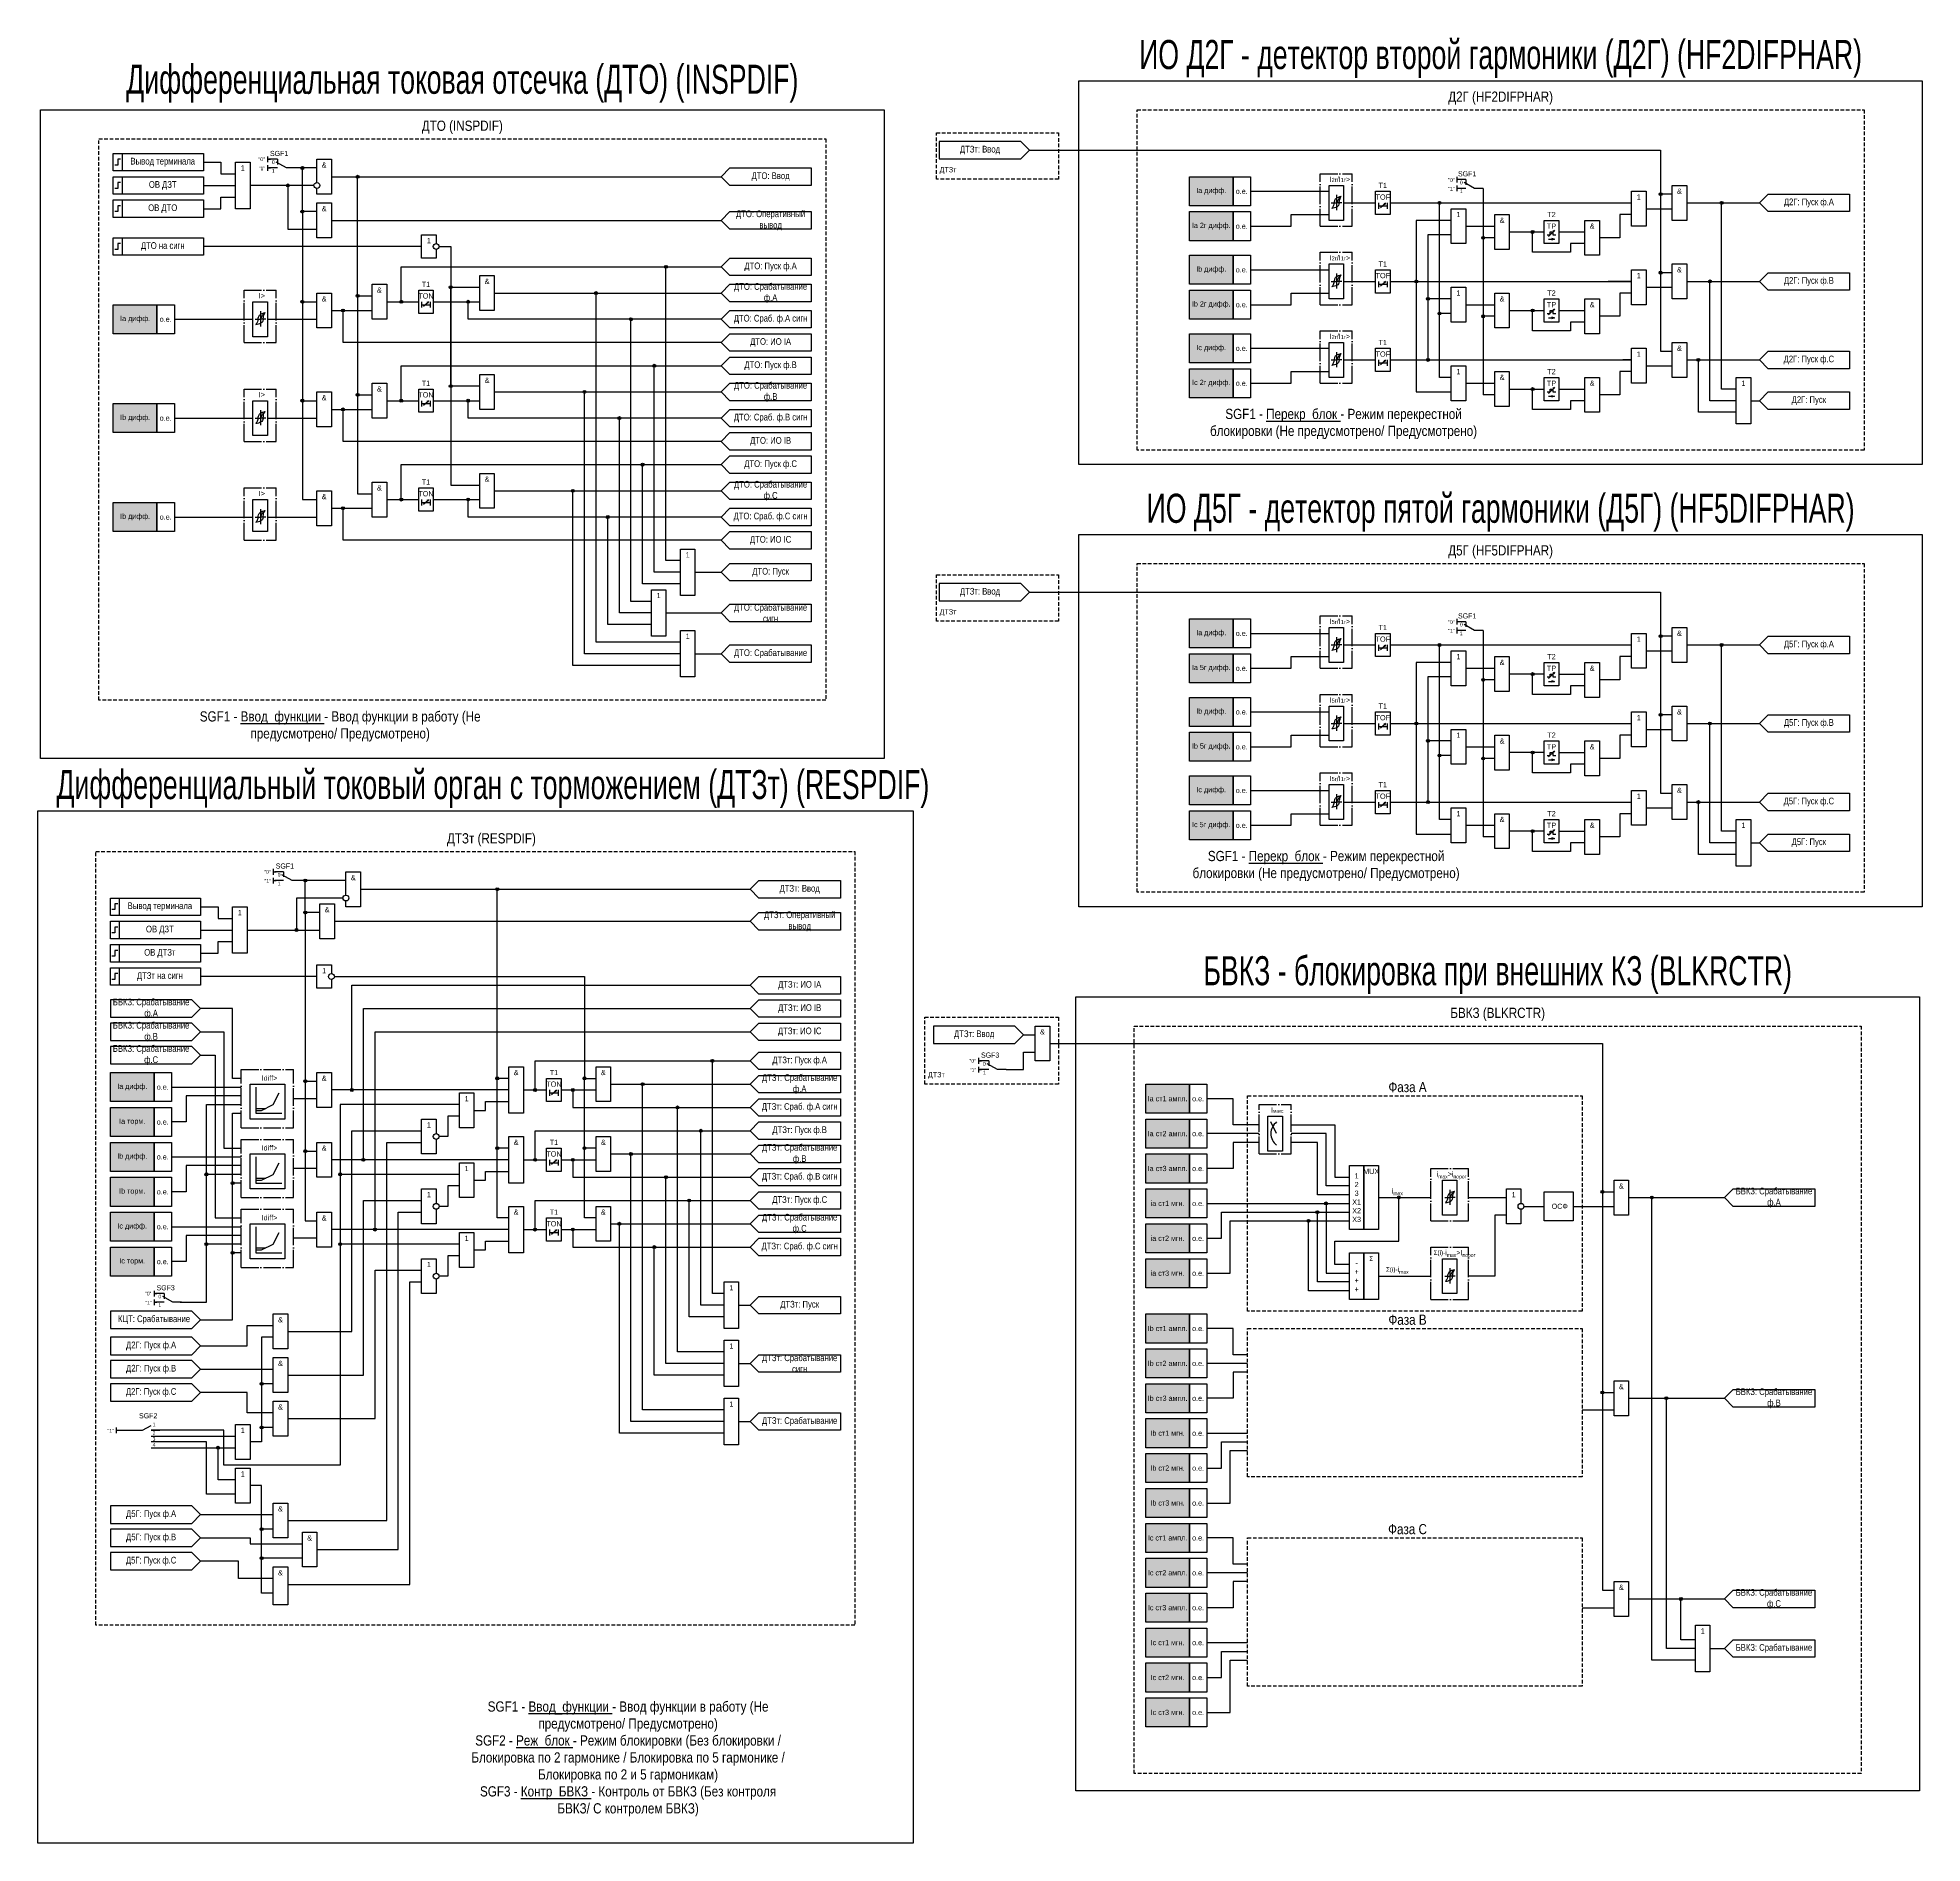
# Model space of a CAD drawing. Header units: millimetres. Extents: x -805 to 2714, y -997 to 626.
# Drawn here: x 131 to 779, y -502 to 119 of the extents above; entities that cross this region are included whole.
import ezdxf
from ezdxf.enums import TextEntityAlignment as Align

# ---------------------------------------------------------------- set-up
doc = ezdxf.new("R2010")
doc.units = ezdxf.units.MM
doc.linetypes.add('ACAD_ISO04W100', pattern=[30, 24, -3, 0, -3])
doc.linetypes.add('штриховая2', pattern=[0.375, 0.25, -0.125])
doc.layers.add('TEXT', color=7, linetype='Continuous', lineweight=25)
doc.layers.add('Основная', color=7, linetype='Continuous')
doc.styles.add('1.8_Gost_RD', font='ARIALN.TTF', dxfattribs={"height": 1.8})
doc.styles.add('2.5_Gost_RD', font='ARIALN.TTF', dxfattribs={"height": 2.5})
doc.styles.add('3.5_Gost_RD', font='ARIALN.TTF', dxfattribs={"height": 3.5})
doc.styles.add('Вывод', font='ARIALN.TTF', dxfattribs={"height": 2.5})
doc.styles.add('Компонент', font='ARIALN.TTF', dxfattribs={"height": 3.5})

# ---------------------------------------------------------------- blocks, each defined once
blk = doc.blocks.new('Точка')
at = {"ltscale": 100}
h = blk.add_hatch(color=256, dxfattribs=at)
h.dxf.hatch_style = 1
edge = h.paths.add_edge_path()
edge.add_arc((0, 0), 0.5, 0, 360)
blk.add_circle((0, 0), 0.5, dxfattribs=at)
blk = doc.blocks.new('*U71')
at = {"layer": 'Основная', "linetype": 'ACAD_ISO04W100', "ltscale": 0.25}
for p, q in [((0, 0), (11, 0)), ((0, -18), (0, 0)), ((11, -18), (11, 0)), ((0, -18), (11, -18))]:
    blk.add_line(p, q, dxfattribs=at)
at = {"layer": 'Основная', "style": 'Компонент'}
blk.add_attdef('ОУ', text='', height=3.5, dxfattribs=at).set_placement((11, 0), align=Align.MIDDLE_CENTER)
blk = doc.blocks.new('*U93')
at = {"layer": 'Основная', "linetype": 'ACAD_ISO04W100', "ltscale": 0.25}
for p, q in [((0, 0), (18, 0)), ((0, -20), (0, 0)), ((18, -20), (18, 0)), ((0, -20), (18, -20))]:
    blk.add_line(p, q, dxfattribs=at)
at = {"layer": 'Основная', "style": 'Компонент'}
blk.add_attdef('ОУ', text='', height=3.5, dxfattribs=at).set_placement((18, 0), align=Align.MIDDLE_CENTER)
blk = doc.blocks.new('*U78')
at = {"layer": 'Основная', "color": 0}
blk.add_line((0, 0), (6, 3.4), dxfattribs=at)
blk = doc.blocks.new('*U92')
at = {"layer": 'Основная', "color": 0}
for p, q in [((-9, 0), (-3, 0)), ((3, 0), (9, 0))]:
    blk.add_line(p, q, dxfattribs=at)
at = {"layer": 'Основная', "ltscale": 0.25}
blk.add_blockref('*U78', (-3, 0), dxfattribs=at)
at = {"layer": 'Основная'}
for tag, height, style, p in [('ОУ', 3.5, 'Компонент', (1, 10)), ('В2', 2.5, 'Вывод', (5, 4)), ('В1', 2.5, 'Вывод', (5, -2))]:
    blk.add_attdef(tag, text='', height=height, dxfattribs=dict(at, style=style)).set_placement(p, align=Align.MIDDLE_CENTER)
blk = doc.blocks.new('*U70')
at = {"layer": 'Основная', "linetype": 'ACAD_ISO04W100', "ltscale": 0.25}
for p, q in [((0, 0), (11, 0)), ((0, -17), (0, 0)), ((11, -17), (11, 0)), ((0, -17), (11, -17))]:
    blk.add_line(p, q, dxfattribs=at)
at = {"layer": 'Основная', "style": 'Компонент'}
blk.add_attdef('ОУ', text='', height=3.5, dxfattribs=at).set_placement((11, 0), align=Align.MIDDLE_CENTER)
blk = doc.blocks.new('*U94')
at = {"layer": 'Основная', "linetype": 'ACAD_ISO04W100', "ltscale": 0.25}
for p, q in [((0, 0), (13, 0)), ((0, -18), (0, 0)), ((13, -18), (13, 0)), ((0, -18), (13, -18))]:
    blk.add_line(p, q, dxfattribs=at)
at = {"layer": 'Основная', "style": 'Компонент'}
blk.add_attdef('ОУ', text='', height=3.5, dxfattribs=at).set_placement((11, -1), align=Align.MIDDLE_CENTER)
blk = doc.blocks.new('*U95')
at = {"layer": 'Основная', "linetype": 'ACAD_ISO04W100', "ltscale": 0.25}
for p, q in [((0, 0), (13, 0)), ((0, -18), (0, 0)), ((13, -18), (13, 0)), ((0, -18), (13, -18))]:
    blk.add_line(p, q, dxfattribs=at)
at = {"layer": 'Основная', "style": 'Компонент'}
blk.add_attdef('ОУ', text='', height=3.5, dxfattribs=at).set_placement((13, 0), align=Align.MIDDLE_CENTER)
blk = doc.blocks.new('*U80')
at = {"layer": 'Основная', "color": 0}
blk.add_line((0, 0), (7, 4), dxfattribs=at)
at = {"layer": 'Основная', "ltscale": 0.35}
blk.add_line((6, 6), (6, 2.5), dxfattribs=at)
blk = doc.blocks.new('*U82')
at = {"layer": 'Основная', "color": 0}
for p, q in [((-3, 6), (-9, 6)), ((-3, 0), (-9, 0)), ((9, 0), (3, 0))]:
    blk.add_line(p, q, dxfattribs=at)
at = {"layer": 'Основная', "ltscale": 0.25, "xscale": -1}
blk.add_blockref('*U80', (3, 0), dxfattribs=at)
at = {"layer": 'Основная'}
for tag, height, style, p in [('В1', 2.5, 'Вывод', (-14, 6)), ('В2', 2.5, 'Вывод', (-6, 4)), ('ОУ', 3.5, 'Компонент', (-2, 10)), ('В3', 2.5, 'Вывод', (-6, -2))]:
    blk.add_attdef(tag, text='', height=height, dxfattribs=dict(at, style=style)).set_placement(p, align=Align.MIDDLE_CENTER)
blk = doc.blocks.new('*U91')
at = {"layer": 'Основная', "color": 0}
for p, q in [((-3, 6), (-9, 6)), ((-3, 0), (-9, 0)), ((9, 0), (3, 0))]:
    blk.add_line(p, q, dxfattribs=at)
at = {"layer": 'Основная', "ltscale": 0.25, "xscale": -1}
blk.add_blockref('*U80', (3, 0), dxfattribs=at)
at = {"layer": 'Основная'}
for tag, height, style, p in [('В1', 2.5, 'Вывод', (-13, 6)), ('В2', 2.5, 'Вывод', (-6, 4)), ('ОУ', 3.5, 'Компонент', (-2, 10)), ('В3', 2.5, 'Вывод', (-6, -2))]:
    blk.add_attdef(tag, text='', height=height, dxfattribs=dict(at, style=style)).set_placement(p, align=Align.MIDDLE_CENTER)

msp = doc.modelspace()

# ---------------------------------------------------------------- hatches: boundary and pattern name
at = {"ltscale": 100, "true_color": 0xf7941d}
h = msp.add_hatch(color=30, dxfattribs=at)
h.dxf.hatch_style = 1
h.paths.add_polyline_path([(527, 71), (542, 71), (542, 61), (527, 61)])
h = msp.add_hatch(color=30, dxfattribs=at)
h.dxf.hatch_style = 1
h.paths.add_polyline_path([(527, 59), (542, 59), (542, 49), (527, 49)])
h = msp.add_hatch(color=30, dxfattribs=at)
h.dxf.hatch_style = 1
h.paths.add_polyline_path([(527, 44), (542, 44), (542, 34), (527, 34)])
h = msp.add_hatch(color=30, dxfattribs=at)
h.dxf.hatch_style = 1
h.paths.add_polyline_path([(157, 27), (172, 27), (172, 17), (157, 17)])
h = msp.add_hatch(color=30, dxfattribs=at)
h.dxf.hatch_style = 1
h.paths.add_polyline_path([(527, 32), (542, 32), (542, 22), (527, 22)])
h = msp.add_hatch(color=30, dxfattribs=at)
h.dxf.hatch_style = 1
h.paths.add_polyline_path([(527, 17), (542, 17), (542, 7), (527, 7)])
h = msp.add_hatch(color=30, dxfattribs=at)
h.dxf.hatch_style = 1
h.paths.add_polyline_path([(527, 5), (542, 5), (542, -5), (527, -5)])
h = msp.add_hatch(color=30, dxfattribs=at)
h.dxf.hatch_style = 1
h.paths.add_polyline_path([(157, -7), (172, -7), (172, -17), (157, -17)])
h = msp.add_hatch(color=30, dxfattribs=at)
h.dxf.hatch_style = 1
h.paths.add_polyline_path([(157, -41), (172, -41), (172, -51), (157, -51)])
h = msp.add_hatch(color=30, dxfattribs=at)
h.dxf.hatch_style = 1
h.paths.add_polyline_path([(527, -81), (542, -81), (542, -91), (527, -91)])
h = msp.add_hatch(color=30, dxfattribs=at)
h.dxf.hatch_style = 1
h.paths.add_polyline_path([(527, -93), (542, -93), (542, -103), (527, -103)])
h = msp.add_hatch(color=30, dxfattribs=at)
h.dxf.hatch_style = 1
h.paths.add_polyline_path([(527, -108), (542, -108), (542, -118), (527, -118)])
h = msp.add_hatch(color=30, dxfattribs=at)
h.dxf.hatch_style = 1
h.paths.add_polyline_path([(527, -120), (542, -120), (542, -130), (527, -130)])
h = msp.add_hatch(color=30, dxfattribs=at)
h.dxf.hatch_style = 1
h.paths.add_polyline_path([(527, -135), (542, -135), (542, -145), (527, -145)])
h = msp.add_hatch(color=30, dxfattribs=at)
h.dxf.hatch_style = 1
h.paths.add_polyline_path([(527, -147), (542, -147), (542, -157), (527, -157)])
h = msp.add_hatch(color=30, dxfattribs=at)
h.dxf.hatch_style = 1
h.paths.add_polyline_path([(156, -237), (171, -237), (171, -247), (156, -247)])
h = msp.add_hatch(color=30, dxfattribs=at)
h.dxf.hatch_style = 1
h.paths.add_polyline_path([(512, -241), (527, -241), (527, -251), (512, -251)])
h = msp.add_hatch(color=30, dxfattribs=at)
h.dxf.hatch_style = 1
h.paths.add_polyline_path([(156, -249), (171, -249), (171, -259), (156, -259)])
h = msp.add_hatch(color=30, dxfattribs=at)
h.dxf.hatch_style = 1
h.paths.add_polyline_path([(512, -253), (527, -253), (527, -263), (512, -263)])
h = msp.add_hatch(color=30, dxfattribs=at)
h.dxf.hatch_style = 1
h.paths.add_polyline_path([(156, -261), (171, -261), (171, -271), (156, -271)])
h = msp.add_hatch(color=30, dxfattribs=at)
h.dxf.hatch_style = 1
h.paths.add_polyline_path([(512, -265), (527, -265), (527, -275), (512, -275)])
h = msp.add_hatch(color=30, dxfattribs=at)
h.dxf.hatch_style = 1
h.paths.add_polyline_path([(156, -273), (171, -273), (171, -283), (156, -283)])
h = msp.add_hatch(color=30, dxfattribs=at)
h.dxf.hatch_style = 1
h.paths.add_polyline_path([(512, -277), (527, -277), (527, -287), (512, -287)])
h = msp.add_hatch(color=30, dxfattribs=at)
h.dxf.hatch_style = 1
h.paths.add_polyline_path([(156, -285), (171, -285), (171, -295), (156, -295)])
h = msp.add_hatch(color=30, dxfattribs=at)
h.dxf.hatch_style = 1
h.paths.add_polyline_path([(512, -289), (527, -289), (527, -299), (512, -299)])
h = msp.add_hatch(color=30, dxfattribs=at)
h.dxf.hatch_style = 1
h.paths.add_polyline_path([(156, -297), (171, -297), (171, -307), (156, -307)])
h = msp.add_hatch(color=30, dxfattribs=at)
h.dxf.hatch_style = 1
h.paths.add_polyline_path([(512, -301), (527, -301), (527, -311), (512, -311)])
h = msp.add_hatch(color=30, dxfattribs=at)
h.dxf.hatch_style = 1
h.paths.add_polyline_path([(512, -320), (527, -320), (527, -330), (512, -330)])
h = msp.add_hatch(color=30, dxfattribs=at)
h.dxf.hatch_style = 1
h.paths.add_polyline_path([(512, -332), (527, -332), (527, -342), (512, -342)])
h = msp.add_hatch(color=30, dxfattribs=at)
h.dxf.hatch_style = 1
h.paths.add_polyline_path([(512, -344), (527, -344), (527, -354), (512, -354)])
h = msp.add_hatch(color=30, dxfattribs=at)
h.dxf.hatch_style = 1
h.paths.add_polyline_path([(512, -356), (527, -356), (527, -366), (512, -366)])
h = msp.add_hatch(color=30, dxfattribs=at)
h.dxf.hatch_style = 1
h.paths.add_polyline_path([(512, -368), (527, -368), (527, -378), (512, -378)])
h = msp.add_hatch(color=30, dxfattribs=at)
h.dxf.hatch_style = 1
h.paths.add_polyline_path([(512, -380), (527, -380), (527, -390), (512, -390)])
h = msp.add_hatch(color=30, dxfattribs=at)
h.dxf.hatch_style = 1
h.paths.add_polyline_path([(512, -392), (527, -392), (527, -402), (512, -402)])
h = msp.add_hatch(color=30, dxfattribs=at)
h.dxf.hatch_style = 1
h.paths.add_polyline_path([(512, -404), (527, -404), (527, -414), (512, -414)])
h = msp.add_hatch(color=30, dxfattribs=at)
h.dxf.hatch_style = 1
h.paths.add_polyline_path([(512, -416), (527, -416), (527, -426), (512, -426)])
h = msp.add_hatch(color=30, dxfattribs=at)
h.dxf.hatch_style = 1
h.paths.add_polyline_path([(512, -428), (527, -428), (527, -438), (512, -438)])
h = msp.add_hatch(color=30, dxfattribs=at)
h.dxf.hatch_style = 1
h.paths.add_polyline_path([(512, -440), (527, -440), (527, -450), (512, -450)])
h = msp.add_hatch(color=30, dxfattribs=at)
h.dxf.hatch_style = 1
h.paths.add_polyline_path([(512, -452), (527, -452), (527, -462), (512, -462)])

# ---------------------------------------------------------------- linework, layer by layer
at = {"ltscale": 100}
for p, q in [((210, 78), (210, 76)), ((210, 77), (211, 77)), ((210, 75), (210, 73)), ((210, 74), (211, 74)), ((188, 68), (199, 68)), ((217, 68), (204, 68)), ((628, 67), (628, -4)), ((693, 65), (689, 65)), ((217, 53), (227, 53)), ((650.5, 50.5), (652.5, 52.5)), ((652.5, 52.5), (651.99, 52.25)), ((652.5, 52.5), (652.26, 52.02)), ((654, 52), (663, 52)), ((650.5, 49.5), (652.5, 49.5)), ((693, 38), (689, 38)), ((241, 30), (246, 30)), ((650.5, 23.5), (652.5, 25.5)), ((650.5, 22.5), (652.5, 22.5)), ((652.5, 25.5), (651.99, 25.25)), ((652.5, 25.5), (652.26, 25.02)), ((654, 25), (663, 25)), ((650.5, -3.5), (652.5, -1.5)), ((650.5, -4.5), (652.5, -4.5)), ((652.5, -1.5), (651.99, -1.75)), ((652.5, -1.5), (652.26, -1.98)), ((654, -2), (663, -2)), ((628, -85), (628, -156)), ((693, -87), (689, -87)), ((649, -100), (637, -100)), ((650.5, -101.5), (652.5, -99.5)), ((650.5, -102.5), (652.5, -102.5)), ((652.5, -99.5), (651.99, -99.75)), ((652.5, -99.5), (652.26, -99.98)), ((654, -100), (663, -100)), ((693, -114), (689, -114)), ((649, -127), (637, -127)), ((650.5, -128.5), (652.5, -126.5)), ((650.5, -129.5), (652.5, -129.5)), ((652.5, -126.5), (651.99, -126.75)), ((652.5, -126.5), (652.26, -126.98)), ((654, -127), (663, -127)), ((649, -154), (637, -154)), ((650.5, -155.5), (652.5, -153.5)), ((652.5, -153.5), (651.99, -153.75)), ((652.5, -153.5), (652.26, -153.98)), ((654, -154), (663, -154)), ((650.5, -156.5), (652.5, -156.5)), ((212, -167), (212, -169)), ((212, -168), (213, -168)), ((212, -170), (212, -172)), ((212, -171), (213, -171)), ((187, -188), (198, -188)), ((203, -188), (228, -188)), ((454.5, -232), (454.5, -234)), ((454.5, -233), (455.5, -233)), ((470, -236), (470, -230)), ((470, -230), (474, -230)), ((454.5, -235), (454.5, -237)), ((454.5, -236), (455.5, -236)), ((464, -236), (470, -236)), ((669, -278), (669, -415)), ((171, -312), (171, -314)), ((171, -313), (172, -313)), ((171, -315), (171, -317)), ((171, -316), (172, -316)), ((669, -347), (673, -347)), ((669, -415), (673, -415))]:
    msp.add_line(p, q, dxfattribs=at)
at = {"color": 7, "ltscale": 100}
for p, q in [((592.7, 60.46), (594.37, 61.95)), ((594.37, 61.95), (593.85, 61.73)), ((594.37, 61.95), (594.11, 61.48)), ((592.7, 33.46), (594.37, 34.95)), ((594.37, 34.95), (593.85, 34.73)), ((594.37, 34.95), (594.11, 34.48)), ((263.7, 26.46), (265.37, 27.95)), ((265.37, 27.95), (264.85, 27.73)), ((265.37, 27.95), (265.11, 27.48)), ((592.7, 6.46), (594.37, 7.95)), ((594.37, 7.95), (593.85, 7.73)), ((594.37, 7.95), (594.11, 7.48)), ((263.7, -7.54), (265.37, -6.05)), ((265.37, -6.05), (264.85, -6.27)), ((265.37, -6.05), (265.11, -6.52)), ((263.7, -41.54), (265.37, -40.05)), ((265.37, -40.05), (264.85, -40.27)), ((265.37, -40.05), (265.11, -40.52)), ((592.7, -91.54), (594.37, -90.05)), ((594.37, -90.05), (593.85, -90.27)), ((594.37, -90.05), (594.11, -90.52)), ((592.7, -118.54), (594.37, -117.05)), ((594.37, -117.05), (593.85, -117.27)), ((594.37, -117.05), (594.11, -117.52)), ((592.7, -145.54), (594.37, -144.05)), ((594.37, -144.05), (593.85, -144.27)), ((594.37, -144.05), (594.11, -144.52)), ((307.7, -244.54), (309.37, -243.05)), ((309.37, -243.05), (308.85, -243.27)), ((309.37, -243.05), (309.11, -243.52)), ((557, -258), (555, -254)), ((307.7, -268.54), (309.37, -267.05)), ((309.37, -267.05), (308.85, -267.27)), ((309.37, -267.05), (309.11, -267.52)), ((307.7, -292.54), (309.37, -291.05)), ((309.37, -291.05), (308.85, -291.27)), ((309.37, -291.05), (309.11, -291.52))]:
    msp.add_line(p, q, dxfattribs=at)
at = {"color": 3, "ltscale": 100}
for points in [[(489, 104), (779, 104), (779, -28), (489, -28)], [(489, -52), (779, -52), (779, -180), (489, -180)], [(131, -147), (432, -147), (432, -502), (131, -502)], [(488, -211), (778, -211), (778, -484), (488, -484)]]:
    msp.add_lwpolyline(points, close=True, dxfattribs=at)
at = {"ltscale": 100}
for points in [[(132, 94), (422, 94), (422, -129), (132, -129)], [(157, 79), (160, 79), (160, 73), (157, 73)], [(157, 79), (188, 79), (188, 73), (157, 73)], [(199, 76), (204, 76), (204, 60), (199, 60)], [(157, 71), (160, 71), (160, 65), (157, 65)], [(157, 71), (188, 71), (188, 65), (157, 65)], [(527, 71), (542, 71), (542, 61), (527, 61)], [(542, 71), (548, 71), (548, 61), (542, 61)], [(591, 66), (596, 66), (596, 58), (591, 58)], [(157, 63), (160, 63), (160, 57), (157, 57)], [(157, 63), (188, 63), (188, 57), (157, 57)], [(527, 59), (542, 59), (542, 49), (527, 49)], [(542, 59), (548, 59), (548, 49), (542, 49)], [(649, 56), (654, 56), (654, 48), (649, 48)], [(527, 44), (542, 44), (542, 34), (527, 34)], [(542, 44), (548, 44), (548, 34), (542, 34)], [(591, 39), (596, 39), (596, 31), (591, 31)], [(157, 27), (172, 27), (172, 17), (157, 17)], [(172, 27), (178, 27), (178, 17), (172, 17)], [(262, 32), (267, 32), (267, 24), (262, 24)], [(527, 32), (542, 32), (542, 22), (527, 22)], [(542, 32), (548, 32), (548, 22), (542, 22)], [(649, 29), (654, 29), (654, 21), (649, 21)], [(397, 17), (397, 11), (369, 11), (366, 14), (369, 17)], [(527, 17), (542, 17), (542, 7), (527, 7)], [(542, 17), (548, 17), (548, 7), (542, 7)], [(591, 12), (596, 12), (596, 4), (591, 4)], [(527, 5), (542, 5), (542, -5), (527, -5)], [(542, 5), (548, 5), (548, -5), (542, -5)], [(649, 2), (654, 2), (654, -6), (649, -6)], [(715, 2), (720, 2), (720, -14), (715, -14)], [(262, -2), (267, -2), (267, -10), (262, -10)], [(157, -7), (172, -7), (172, -17), (157, -17)], [(172, -7), (178, -7), (178, -17), (172, -17)], [(397, -17), (397, -23), (369, -23), (366, -20), (369, -17)], [(262, -36), (267, -36), (267, -44), (262, -44)], [(157, -41), (172, -41), (172, -51), (157, -51)], [(172, -41), (178, -41), (178, -51), (172, -51)], [(397, -51), (397, -57), (369, -57), (366, -54), (369, -51)], [(352, -57), (357, -57), (357, -73), (352, -73)], [(342, -71), (347, -71), (347, -87), (342, -87)], [(527, -81), (542, -81), (542, -91), (527, -91)], [(542, -81), (548, -81), (548, -91), (542, -91)], [(352, -85), (357, -85), (357, -101), (352, -101)], [(591, -86), (596, -86), (596, -94), (591, -94)], [(527, -93), (542, -93), (542, -103), (527, -103)], [(542, -93), (548, -93), (548, -103), (542, -103)], [(649, -96), (654, -96), (654, -104), (649, -104)], [(527, -108), (542, -108), (542, -118), (527, -118)], [(542, -108), (548, -108), (548, -118), (542, -118)], [(591, -113), (596, -113), (596, -121), (591, -121)], [(527, -120), (542, -120), (542, -130), (527, -130)], [(542, -120), (548, -120), (548, -130), (542, -130)], [(649, -123), (654, -123), (654, -131), (649, -131)], [(527, -135), (542, -135), (542, -145), (527, -145)], [(542, -135), (548, -135), (548, -145), (542, -145)], [(591, -140), (596, -140), (596, -148), (591, -148)], [(527, -147), (542, -147), (542, -157), (527, -157)], [(542, -147), (548, -147), (548, -157), (542, -157)], [(649, -150), (654, -150), (654, -158), (649, -158)], [(715, -150), (720, -150), (720, -166), (715, -166)], [(156, -177), (159, -177), (159, -183), (156, -183)], [(156, -177), (187, -177), (187, -183), (156, -183)], [(198, -180), (203, -180), (203, -196), (198, -196)], [(156, -185), (159, -185), (159, -191), (156, -191)], [(156, -185), (187, -185), (187, -191), (156, -191)], [(156, -193), (159, -193), (159, -199), (156, -199)], [(156, -193), (187, -193), (187, -199), (156, -199)], [(407, -204), (407, -210), (379, -210), (376, -207), (379, -204)], [(407, -212), (407, -218), (379, -218), (376, -215), (379, -212)], [(407, -220), (407, -226), (379, -226), (376, -223), (379, -220)], [(156, -237), (171, -237), (171, -247), (156, -247)], [(171, -237), (177, -237), (177, -247), (171, -247)], [(293, -235), (298, -235), (298, -251), (293, -251)], [(306, -239), (311, -239), (311, -247), (306, -247)], [(512, -241), (527, -241), (527, -251), (512, -251)], [(527, -241), (533, -241), (533, -251), (527, -251)], [(156, -249), (171, -249), (171, -259), (156, -259)], [(171, -249), (177, -249), (177, -259), (171, -259)], [(554, -252), (559, -252), (559, -264), (554, -264)], [(293, -259), (298, -259), (298, -275), (293, -275)], [(512, -253), (527, -253), (527, -263), (512, -263)], [(527, -253), (533, -253), (533, -263), (527, -263)], [(156, -261), (171, -261), (171, -271), (156, -271)], [(171, -261), (177, -261), (177, -271), (171, -271)], [(306, -263), (311, -263), (311, -271), (306, -271)], [(512, -265), (527, -265), (527, -275), (512, -275)], [(527, -265), (533, -265), (533, -275), (527, -275)], [(582, -269), (587, -269), (587, -291), (582, -291)], [(587, -269), (592, -269), (592, -291), (587, -291)], [(156, -273), (171, -273), (171, -283), (156, -283)], [(171, -273), (177, -273), (177, -283), (171, -283)], [(512, -277), (527, -277), (527, -287), (512, -287)], [(527, -277), (533, -277), (533, -287), (527, -287)], [(649, -278), (659, -278), (659, -288), (649, -288)], [(156, -285), (171, -285), (171, -295), (156, -295)], [(171, -285), (177, -285), (177, -295), (171, -295)], [(293, -283), (298, -283), (298, -299), (293, -299)], [(306, -287), (311, -287), (311, -295), (306, -295)], [(512, -289), (527, -289), (527, -299), (512, -299)], [(527, -289), (533, -289), (533, -299), (527, -299)], [(156, -297), (171, -297), (171, -307), (156, -307)], [(171, -297), (177, -297), (177, -307), (171, -307)], [(512, -301), (527, -301), (527, -311), (512, -311)], [(527, -301), (533, -301), (533, -311), (527, -311)], [(582, -299), (587, -299), (587, -315), (582, -315)], [(587, -299), (592, -299), (592, -315), (587, -315)], [(367, -309), (372, -309), (372, -325), (367, -325)], [(512, -320), (527, -320), (527, -330), (512, -330)], [(527, -320), (533, -320), (533, -330), (527, -330)], [(367, -329), (372, -329), (372, -345), (367, -345)], [(512, -332), (527, -332), (527, -342), (512, -342)], [(527, -332), (533, -332), (533, -342), (527, -342)], [(367, -349), (372, -349), (372, -365), (367, -365)], [(512, -344), (527, -344), (527, -354), (512, -354)], [(527, -344), (533, -344), (533, -354), (527, -354)], [(512, -356), (527, -356), (527, -366), (512, -366)], [(527, -356), (533, -356), (533, -366), (527, -366)], [(512, -368), (527, -368), (527, -378), (512, -378)], [(527, -368), (533, -368), (533, -378), (527, -378)], [(512, -380), (527, -380), (527, -390), (512, -390)], [(527, -380), (533, -380), (533, -390), (527, -390)], [(512, -392), (527, -392), (527, -402), (512, -402)], [(527, -392), (533, -392), (533, -402), (527, -402)], [(512, -404), (527, -404), (527, -414), (512, -414)], [(527, -404), (533, -404), (533, -414), (527, -414)], [(512, -416), (527, -416), (527, -426), (512, -426)], [(527, -416), (533, -416), (533, -426), (527, -426)], [(701, -427), (706, -427), (706, -443), (701, -443)], [(512, -428), (527, -428), (527, -438), (512, -438)], [(527, -428), (533, -428), (533, -438), (527, -438)], [(512, -440), (527, -440), (527, -450), (512, -450)], [(527, -440), (533, -440), (533, -450), (527, -450)], [(512, -452), (527, -452), (527, -462), (512, -462)], [(527, -452), (533, -452), (533, -462), (527, -462)]]:
    msp.add_lwpolyline(points, close=True, dxfattribs=at)
at = {"color": 4, "linetype": 'штриховая2', "ltscale": 5}
for points in [[(440, 86.14), (482, 86.14), (482, 70.14), (440, 70.14)], [(440, -65.86), (482, -65.86), (482, -81.86), (440, -81.86)]]:
    msp.add_lwpolyline(points, close=True, dxfattribs=at)
at = {"color": 4, "ltscale": 100}
for points in [[(472, 80.14), (469, 83.14), (441, 83.14), (441, 77.14), (469, 77.14), (472, 80.14)], [(472, 80.14), (476, 80.14)], [(472, -71.86), (469, -68.86), (441, -68.86), (441, -74.86), (469, -74.86), (472, -71.86)], [(472, -71.86), (476, -71.86)]]:
    msp.add_lwpolyline(points, dxfattribs=at)
at = {"color": 6, "ltscale": 100}
for points in [[(473, 80.14), (689, 80.14), (689, 11), (693, 11)], [(475, -71.86), (689, -71.86), (689, -141), (693, -141)], [(470, -224), (467, -221), (439, -221), (439, -227), (467, -227), (470, -224)], [(470, -224), (474, -224)]]:
    msp.add_lwpolyline(points, dxfattribs=at)
at = {"lineweight": 30, "ltscale": 100}
for points in [[(159.5, 77), (158.5, 77), (158.5, 75), (157.5, 75)], [(159.5, 69), (158.5, 69), (158.5, 67), (157.5, 67)], [(159.5, 61), (158.5, 61), (158.5, 59), (157.5, 59)], [(158.5, -179), (157.5, -179), (157.5, -181), (156.5, -181)], [(158.5, -187), (157.5, -187), (157.5, -189), (156.5, -189)], [(158.5, -195), (157.5, -195), (157.5, -197), (156.5, -197)]]:
    msp.add_lwpolyline(points, dxfattribs=at)
at = {"ltscale": 100}
for points in [[(188, 76), (194, 76), (194, 72), (199, 72)], [(227, 59), (222, 59), (222, 74), (217, 74)], [(227, 74), (222, 74)], [(226, 68), (217, 68), (217, 53)], [(232, 71), (366, 71)], [(241, 30), (241, 30), (241, 52), (241, 52), (241, 71)], [(188, 60), (194, 60), (194, 64), (199, 64)], [(227, 59), (222, 59)], [(222, 59), (222, -40), (227, -40)], [(222, 59), (222, -6), (227, -6)], [(222, 59), (222, 28), (227, 28)], [(592, 62), (592, 60)], [(592, 61), (595, 61)], [(595, 62), (595, 60)], [(596, 62), (679, 62)], [(617, 2), (613, 2), (613, 62)], [(684, 60), (693, 60)], [(698, 62), (723, 62)], [(715, -2), (710, -2), (710, 62)], [(232, 56), (366, 56)], [(548, 54), (562, 54), (562, 58), (575, 58)], [(617, 56), (605, 56), (605, -3), (617, -3)], [(622, 54), (632, 54)], [(637, 52), (649, 52)], [(663, 48), (658, 48), (658, 45), (645, 45), (645, 52)], [(679, 58), (675, 58), (675, 50), (668, 50)], [(263, 47), (188, 47)], [(268, 46), (268, 43), (263, 43), (263, 51), (268, 51), (268, 48)], [(269, 47), (273, 47), (273, -35), (283, -35)], [(617, 51), (609, 51), (609, 8)], [(632, 50), (628, 50)], [(651.5, 49.83), (652.5, 49.5), (651.5, 49.17)], [(256, 28), (256, 40), (366, 40)], [(352, -61), (347, -61), (347, 40)], [(283, -1), (273, -1), (273, 33)], [(273, 33), (283, 33)], [(592, 35), (592, 33)], [(592, 34), (595, 34)], [(595, 35), (595, 33)], [(596, 35), (679, 35)], [(679, 35), (671, 35)], [(684, 33), (693, 33)], [(698, 35), (723, 35)], [(715, -6), (706, -6), (706, 35)], [(241, 30), (241, 30), (241, -4), (246, -4)], [(263, 28), (263, 26)], [(263, 27), (266, 27)], [(266, 28), (266, 26)], [(366, 22), (279, 22), (279, 28)], [(288, 31), (366, 31)], [(352, -89), (323, -89), (323, 31)], [(548, 27), (562, 27), (562, 31), (575, 31)], [(617, 29), (609, 29)], [(622, 27), (632, 27)], [(679, 31), (675, 31), (675, 23), (668, 23)], [(679, 31), (675, 31)], [(366, 14), (236, 14), (236, 25)], [(342, -75), (335, -75), (335, 22)], [(617, 24), (613, 24)], [(632, 23), (628, 23)], [(637, 25), (649, 25)], [(663, 21), (658, 21), (658, 18), (645, 18), (645, 25)], [(651.5, 22.83), (652.5, 22.5), (651.5, 22.17)], [(592, 8), (592, 6)], [(592, 7), (595, 7)], [(595, 8), (595, 6)], [(596, 8), (679, 8)], [(679, 8), (676, 8)], [(698, 8), (723, 8)], [(715, -10), (702, -10), (702, 8)], [(256, -6), (256, 6), (366, 6)], [(352, -65), (343, -65), (343, 6)], [(548, 0), (562, 0), (562, 4), (575, 4)], [(617, 2), (614, 2)], [(622, 0), (632, 0)], [(679, 4), (675, 4), (675, -4), (668, -4)], [(684, 6), (693, 6)], [(241, -4), (241, -4), (241, -38), (246, -38)], [(263, -6), (263, -8)], [(266, -6), (266, -8)], [(366, -12), (279, -12), (279, -6)], [(288, -3), (366, -3)], [(352, -93), (319, -93), (319, -3)], [(632, -4), (628, -4)], [(637, -2), (649, -2)], [(663, -6), (658, -6), (658, -9), (645, -9), (645, -2)], [(651.5, -4.17), (652.5, -4.5), (651.5, -4.83)], [(720, -6), (723, -6)], [(366, -20), (236, -20), (236, -9)], [(263, -7), (266, -7)], [(342, -79), (331, -79), (331, -12)], [(256, -40), (256, -28), (366, -28)], [(352, -69), (339, -69), (339, -28)], [(288, -37), (366, -37)], [(352, -97), (315, -97), (315, -37)], [(366, -54), (236, -54), (236, -43)], [(263, -40), (263, -42)], [(263, -41), (266, -41)], [(266, -40), (266, -42)], [(366, -46), (279, -46), (279, -40)], [(342, -83), (327, -83), (327, -46)], [(357, -65), (366, -65)], [(347, -79), (366, -79)], [(592, -90), (592, -92)], [(595, -90), (595, -92)], [(596, -90), (679, -90)], [(617, -150), (613, -150), (613, -90)], [(698, -90), (723, -90)], [(715, -154), (710, -154), (710, -90)], [(357, -93), (366, -93)], [(548, -98), (562, -98), (562, -94), (575, -94)], [(592, -91), (595, -91)], [(617, -96), (605, -96), (605, -155), (617, -155)], [(679, -94), (675, -94), (675, -102), (668, -102)], [(684, -92), (693, -92)], [(617, -101), (609, -101), (609, -144)], [(622, -98), (632, -98)], [(632, -102), (628, -102)], [(663, -104), (658, -104), (658, -107), (645, -107), (645, -100)], [(651.5, -102.17), (652.5, -102.5), (651.5, -102.83)], [(548, -125), (562, -125), (562, -121), (575, -121)], [(592, -117), (592, -119)], [(592, -118), (595, -118)], [(595, -117), (595, -119)], [(596, -117), (679, -117)], [(617, -123), (609, -123)], [(679, -121), (675, -121), (675, -129), (668, -129)], [(684, -119), (693, -119)], [(698, -117), (723, -117)], [(715, -158), (706, -158), (706, -117)], [(617, -128), (613, -128)], [(622, -125), (632, -125)], [(632, -129), (628, -129)], [(663, -131), (658, -131), (658, -134), (645, -134), (645, -127)], [(651.5, -129.17), (652.5, -129.5), (651.5, -129.83)], [(548, -152), (562, -152), (562, -148), (575, -148)], [(592, -144), (592, -146)], [(592, -145), (595, -145)], [(595, -144), (595, -146)], [(596, -144), (679, -144)], [(679, -148), (675, -148), (675, -156), (668, -156)], [(684, -146), (693, -146)], [(698, -144), (723, -144)], [(715, -162), (702, -162), (702, -144)], [(617, -150), (614, -150)], [(622, -152), (632, -152)], [(663, -158), (658, -158), (658, -161), (645, -161), (645, -154)], [(632, -156), (628, -156)], [(651.5, -156.17), (652.5, -156.5), (651.5, -156.83)], [(720, -158), (723, -158)], [(228, -182), (223, -182), (223, -171), (219, -171)], [(237, -171), (223, -171)], [(242, -174), (376, -174)], [(293, -239), (289, -239), (289, -174)], [(187, -180), (193, -180), (193, -184), (198, -184)], [(236, -177), (220, -177), (220, -188)], [(228, -182), (223, -182)], [(223, -182), (223, -240), (227, -240)], [(233, -185), (376, -185)], [(187, -196), (193, -196), (193, -192), (198, -192)], [(232, -205), (232, -208), (227, -208), (227, -200), (232, -200), (232, -203)], [(227, -204), (187, -204)], [(233, -204), (319, -204), (319, -239), (323, -239)], [(239, -243), (239, -207), (376, -207)], [(201, -239), (198, -239), (198, -215), (187, -215)], [(243, -267), (243, -215), (376, -215)], [(187, -223), (195, -223), (195, -263), (201, -263)], [(247, -291), (247, -223), (376, -223)], [(187, -231), (192, -231), (192, -287), (201, -287)], [(302, -243), (302, -233), (376, -233)], [(367, -313), (363, -313), (363, -233)], [(479, -227), (669, -227), (669, -278), (673, -278)], [(293, -263), (289, -263), (289, -239)], [(323, -263), (319, -263), (319, -239)], [(201, -245), (182, -245), (182, -254), (177, -254)], [(206, -242), (206, -251)], [(206, -250), (208, -250), (212, -248), (214, -244)], [(227, -246), (219, -246)], [(223, -240), (223, -264), (227, -264)], [(293, -243), (232, -243)], [(307, -243), (307, -245)], [(307, -244), (310, -244)], [(310, -243), (310, -245)], [(311, -243), (323, -243)], [(315, -243), (315, -249), (376, -249)], [(328, -241), (376, -241)], [(367, -353), (339, -353), (339, -241)], [(551, -255), (542, -255), (542, -246), (533, -246)], [(276, -248), (235, -248), (235, -372), (195, -372), (195, -360), (170, -360)], [(180, -316), (189, -316), (189, -248), (201, -248)], [(187, -322), (198, -322), (198, -251), (201, -251)], [(206, -249.31), (209.39, -249.31)], [(206, -251), (215, -251)], [(276, -252), (272, -252), (272, -259), (269, -259)], [(281, -250), (285, -250), (285, -247), (293, -247)], [(367, -333), (351, -333), (351, -249)], [(217, -326), (239, -326), (239, -257), (263, -257)], [(302, -267), (302, -257), (376, -257)], [(367, -317), (359, -317), (359, -257)], [(551, -258), (538, -258), (538, -258), (533, -258)], [(562, -255), (577, -255), (577, -273), (582, -273)], [(582, -276), (574, -276), (574, -258), (562, -258)], [(217, -391), (251, -391), (251, -261), (263, -261)], [(223, -264), (223, -288), (227, -288)], [(293, -287), (289, -287), (289, -263)], [(323, -287), (319, -287), (319, -263)], [(328, -265), (376, -265)], [(367, -357), (335, -357), (335, -265)], [(551, -261), (542, -261), (542, -270), (533, -270)], [(582, -279), (571, -279), (571, -261), (562, -261)], [(201, -269), (182, -269), (182, -278), (177, -278)], [(201, -272), (189, -272)], [(206, -266), (206, -275)], [(206, -274), (208, -274), (212, -272), (214, -268)], [(227, -270), (219, -270)], [(293, -267), (232, -267)], [(276, -272), (235, -272)], [(281, -274), (285, -274), (285, -271), (293, -271)], [(307, -267), (307, -269)], [(307, -268), (310, -268)], [(310, -267), (310, -269)], [(311, -267), (323, -267)], [(315, -267), (315, -273), (376, -273)], [(201, -275), (198, -275)], [(206, -273.31), (209.39, -273.31)], [(206, -275), (215, -275)], [(276, -276), (272, -276), (272, -283), (269, -283)], [(367, -337), (347, -337), (347, -273)], [(217, -341), (243, -341), (243, -281), (263, -281)], [(227, -401), (255, -401), (255, -285), (263, -285)], [(302, -291), (302, -281), (376, -281)], [(367, -321), (355, -321), (355, -281)], [(533, -282), (582, -282)], [(533, -294), (538, -294), (538, -285), (582, -285)], [(582, -309), (571, -309), (571, -285)], [(574, -282), (574, -306), (582, -306)], [(582, -303), (577, -303), (577, -295), (599, -295), (599, -280)], [(592, -280), (610, -280)], [(623, -280), (636, -280)], [(642, -283), (649, -283)], [(659, -283), (673, -283)], [(678, -280), (711, -280)], [(701, -439), (686, -439), (686, -280)], [(206, -290), (206, -299)], [(293, -291), (232, -291)], [(307, -291), (307, -293)], [(310, -291), (310, -293)], [(311, -291), (323, -291)], [(315, -291), (315, -297), (376, -297)], [(328, -289), (376, -289)], [(367, -361), (331, -361), (331, -289)], [(533, -306), (541, -306), (541, -288), (582, -288)], [(582, -312), (568, -312), (568, -288)], [(636, -286), (632, -286), (632, -307), (623, -307)], [(201, -293), (182, -293), (182, -302), (177, -302)], [(201, -296), (189, -296)], [(206, -298), (208, -298), (212, -296), (214, -292)], [(206, -297.31), (209.39, -297.31)], [(227, -294), (219, -294)], [(276, -296), (235, -296)], [(281, -298), (285, -298), (285, -295), (293, -295)], [(307, -292), (310, -292)], [(367, -341), (343, -341), (343, -297)], [(201, -299), (198, -299)], [(206, -299), (215, -299)], [(276, -300), (272, -300), (272, -307), (269, -307)], [(217, -356), (247, -356), (247, -305), (263, -305)], [(217, -413), (259, -413), (259, -309), (263, -309)], [(592, -307), (610, -307)], [(372, -317), (376, -317)], [(187, -331), (203, -331), (203, -324), (212, -324)], [(212, -328), (208, -328), (208, -364), (204, -364)], [(547, -334), (542, -334), (542, -325), (533, -325)], [(187, -339), (212, -339)], [(372, -337), (376, -337)], [(547, -337), (538, -337), (538, -337), (533, -337)], [(547, -340), (542, -340), (542, -349), (533, -349)], [(212, -354), (203, -354), (203, -347), (187, -347)], [(212, -344), (208, -344)], [(678, -349), (711, -349)], [(701, -435), (691, -435), (691, -349)], [(662, -353), (673, -353)], [(158, -360), (167, -360)], [(170, -362), (199, -362)], [(212, -359), (208, -359)], [(372, -357), (376, -357)], [(533, -361), (547, -361)], [(199, -382), (189, -382), (189, -364), (170, -364)], [(170, -366), (199, -366)], [(199, -377), (193, -377), (193, -366)], [(533, -373), (538, -373), (538, -364), (547, -364)], [(533, -385), (541, -385), (541, -367), (547, -367)], [(212, -416), (208, -416), (208, -379), (204, -379)], [(187, -389), (212, -389)], [(212, -394), (208, -394)], [(187, -397), (204, -397), (204, -399), (222, -399)], [(547, -406), (542, -406), (542, -397), (533, -397)], [(212, -411), (200, -411), (200, -405), (187, -405)], [(222, -404), (208, -404)], [(547, -409), (538, -409), (538, -409), (533, -409)], [(547, -412), (542, -412), (542, -421), (533, -421)], [(212, -416), (208, -416)], [(662, -421), (673, -421)], [(678, -418), (711, -418)], [(701, -432), (696, -432), (696, -418)], [(533, -433), (547, -433)], [(533, -445), (538, -445), (538, -436), (547, -436)], [(533, -457), (541, -457), (541, -439), (547, -439)], [(706, -435), (711, -435)]]:
    msp.add_lwpolyline(points, dxfattribs=at)
at = {"color": 7, "ltscale": 100}
for points in [[(650, 51), (651, 51), (651, 52), (652, 52), (652, 51), (653, 51)], [(650, 24), (651, 24), (651, 25), (652, 25), (652, 24), (653, 24)], [(650, -3), (651, -3), (651, -2), (652, -2), (652, -3), (653, -3)], [(650, -101), (651, -101), (651, -100), (652, -100), (652, -101), (653, -101)], [(650, -128), (651, -128), (651, -127), (652, -127), (652, -128), (653, -128)], [(650, -155), (651, -155), (651, -154), (652, -154), (652, -155), (653, -155)]]:
    msp.add_lwpolyline(points, dxfattribs=at)
at = {"color": 6, "linetype": 'штриховая2', "ltscale": 5}
msp.add_lwpolyline([(436, -218), (482, -218), (482, -241), (436, -241)], close=True, dxfattribs=at)
at = {"color": 6, "ltscale": 100}
msp.add_lwpolyline([(474, -221), (479, -221), (479, -233), (474, -233)], close=True, dxfattribs=at)
at = {"color": 251, "linetype": 'штриховая2', "ltscale": 5, "true_color": 0x58595b}
for points in [[(547, -245), (662, -245), (662, -319), (547, -319)], [(547, -325), (662, -325), (662, -376), (547, -376)], [(547, -397), (662, -397), (662, -448), (547, -448)]]:
    msp.add_lwpolyline(points, close=True, dxfattribs=at)
at = {"color": 7, "ltscale": 100}
msp.add_arc((560, -258), 5, 126.8699, 233.1301, dxfattribs=at)
at = {"layer": 'Основная', "color": 7, "ltscale": 100}
for p, q in [((548, 66), (575, 66)), ((575.79, 62), (577.6, 62)), ((579.42, 62), (577.6, 62)), ((548, 39), (575, 39)), ((575.79, 35), (577.6, 35)), ((579.42, 35), (577.6, 35)), ((178, 22), (205, 22)), ((205.79, 22), (207.6, 22)), ((209.42, 22), (207.6, 22)), ((548, 12), (575, 12)), ((575.79, 8), (577.6, 8)), ((579.42, 8), (577.6, 8)), ((178, -12), (205, -12)), ((205.79, -12), (207.6, -12)), ((209.42, -12), (207.6, -12)), ((178, -46), (205, -46)), ((205.79, -46), (207.6, -46)), ((209.42, -46), (207.6, -46)), ((548, -86), (575, -86)), ((575.79, -90), (577.6, -90)), ((579.42, -90), (577.6, -90)), ((548, -113), (575, -113)), ((575.79, -117), (577.6, -117)), ((579.42, -117), (577.6, -117)), ((548, -140), (575, -140)), ((575.79, -144), (577.6, -144)), ((579.42, -144), (577.6, -144)), ((177, -242), (201, -242)), ((177, -266), (201, -266)), ((614.79, -280), (616.6, -280)), ((618.42, -280), (616.6, -280)), ((177, -290), (201, -290)), ((614.79, -307), (616.6, -307)), ((618.42, -307), (616.6, -307))]:
    msp.add_line(p, q, dxfattribs=at)
at = {"layer": 'Основная', "ltscale": 100}
for p, q in [((575, 66.5), (575, 68)), ((575, 68), (580, 68)), ((575, 59), (575, 67)), ((580, 68), (580, 62)), ((619, 71), (619, 69)), ((619, 68), (619, 66)), ((575, 56), (575, 59)), ((580, 62), (591, 62)), ((580, 62), (580, 56)), ((580, 56), (575, 56)), ((575, 39.5), (575, 41)), ((575, 41), (580, 41)), ((575, 32), (575, 40)), ((580, 41), (580, 35)), ((580, 35), (591, 35)), ((580, 35), (580, 29)), ((205, 26.5), (205, 28)), ((205, 28), (210, 28)), ((205, 19), (205, 27)), ((210, 28), (210, 22)), ((575, 29), (575, 32)), ((580, 29), (575, 29)), ((210, 22), (227, 22)), ((210, 22), (210, 16)), ((232, 25), (246, 25)), ((205, 16), (205, 19)), ((210, 16), (205, 16)), ((575, 12.5), (575, 14)), ((575, 14), (580, 14)), ((575, 5), (575, 13)), ((580, 14), (580, 8)), ((580, 8), (591, 8)), ((580, 8), (580, 2)), ((575, 2), (575, 5)), ((580, 2), (575, 2)), ((205, -7.5), (205, -6)), ((205, -6), (210, -6)), ((210, -6), (210, -12)), ((205, -15), (205, -7)), ((210, -12), (227, -12)), ((210, -12), (210, -18)), ((232, -9), (246, -9)), ((205, -18), (205, -15)), ((210, -18), (205, -18)), ((205, -41.5), (205, -40)), ((205, -40), (210, -40)), ((205, -49), (205, -41)), ((210, -40), (210, -46)), ((232, -43), (246, -43)), ((205, -51), (205, -49)), ((210, -51), (205, -51)), ((210, -46), (227, -46)), ((210, -46), (210, -51)), ((575, -85.5), (575, -84)), ((575, -84), (580, -84)), ((580, -84), (580, -90)), ((619, -81), (619, -83)), ((619, -84), (619, -86)), ((575, -93), (575, -85)), ((580, -90), (591, -90)), ((580, -90), (580, -96)), ((575, -96), (575, -93)), ((580, -96), (575, -96)), ((575, -112.5), (575, -111)), ((575, -111), (580, -111)), ((575, -120), (575, -112)), ((580, -111), (580, -117)), ((575, -123), (575, -120)), ((580, -123), (575, -123)), ((580, -117), (591, -117)), ((580, -117), (580, -123)), ((575, -139.5), (575, -138)), ((575, -138), (580, -138)), ((575, -147), (575, -139)), ((580, -138), (580, -144)), ((575, -150), (575, -147)), ((580, -144), (591, -144)), ((580, -144), (580, -150)), ((580, -150), (575, -150)), ((204, -242.5), (204, -241)), ((204, -241), (216, -241)), ((204, -250), (204, -242)), ((216, -241), (216, -247)), ((204, -253), (204, -250)), ((216, -247), (216, -253)), ((216, -253), (204, -253)), ((204, -266.5), (204, -265)), ((204, -265), (216, -265)), ((216, -265), (216, -271)), ((204, -274), (204, -266)), ((216, -271), (216, -277)), ((204, -277), (204, -274)), ((216, -277), (204, -277)), ((614, -275.5), (614, -274)), ((614, -274), (619, -274)), ((614, -283), (614, -275)), ((619, -274), (619, -280)), ((614, -286), (614, -283)), ((619, -280), (619, -286)), ((204, -290.5), (204, -289)), ((204, -289), (216, -289)), ((204, -298), (204, -290)), ((216, -289), (216, -295)), ((619, -286), (614, -286)), ((204, -301), (204, -298)), ((216, -295), (216, -301)), ((216, -301), (204, -301)), ((614, -302.5), (614, -301)), ((614, -301), (619, -301)), ((614, -310), (614, -302)), ((619, -301), (619, -307)), ((614, -313), (614, -310)), ((619, -307), (619, -313)), ((619, -313), (614, -313)), ((158, -359), (158, -361))]:
    msp.add_line(p, q, dxfattribs=at)
at = {"layer": 'Основная'}
for p, q in [((577.6, 64.72), (577.6, 59.52)), ((577.6, 37.72), (577.6, 32.52)), ((207.6, 24.72), (207.6, 19.52)), ((577.6, 10.72), (577.6, 5.52)), ((207.6, -9.28), (207.6, -14.48)), ((207.6, -43.28), (207.6, -48.48)), ((577.6, -87.28), (577.6, -92.48)), ((577.6, -114.28), (577.6, -119.48)), ((577.6, -141.28), (577.6, -146.48)), ((616.6, -277.28), (616.6, -282.48)), ((616.6, -304.28), (616.6, -309.48))]:
    msp.add_line(p, q, dxfattribs=at)
at = {"layer": 'Основная', "linetype": 'штриховая2', "ltscale": 5}
for points in [[(509, 94), (759, 94), (759, -23), (509, -23)], [(152, 84), (402, 84), (402, -109), (152, -109)], [(509, -62), (759, -62), (759, -175), (509, -175)], [(151, -161), (412, -161), (412, -427), (151, -427)], [(508, -221), (758, -221), (758, -478), (508, -478)]]:
    msp.add_lwpolyline(points, close=True, dxfattribs=at)
at = {"layer": 'Основная', "ltscale": 100}
for points in [[(227, 69), (227, 77), (232, 77), (232, 65), (227, 65), (227, 67)], [(251, 28), (262, 28), (262, 28), (262, 28)], [(267, 28), (283, 28)], [(251, -6), (262, -6), (262, -6), (262, -6)], [(267, -6), (283, -6)], [(251, -40), (262, -40), (262, -40), (262, -40)], [(267, -40), (283, -40)], [(237, -176), (237, -168), (242, -168), (242, -180), (237, -180), (237, -178)], [(298, -243), (306, -243), (306, -243), (306, -243)], [(268, -260), (268, -265), (263, -265), (263, -253), (268, -253), (268, -258)], [(298, -267), (306, -267), (306, -267), (306, -267)], [(268, -284), (268, -289), (263, -289), (263, -277), (268, -277), (268, -282)], [(641, -284), (641, -289), (636, -289), (636, -277), (641, -277), (641, -282)], [(298, -291), (306, -291), (306, -291), (306, -291)], [(268, -308), (268, -313), (263, -313), (263, -301), (268, -301), (268, -306)]]:
    msp.add_lwpolyline(points, dxfattribs=at)
for points in [[(397, 74), (397, 68), (369, 68), (366, 71), (369, 74)], [(679, 66), (684, 66), (684, 54), (679, 54)], [(693, 68), (698, 68), (698, 56), (693, 56)], [(754, 65), (754, 59), (726, 59), (723, 62), (726, 65)], [(227, 62), (232, 62), (232, 50), (227, 50)], [(397, 59), (397, 53), (369, 53), (366, 56), (369, 59)], [(617, 60), (622, 60), (622, 48), (617, 48)], [(632, 58), (637, 58), (637, 46), (632, 46)], [(663, 56), (668, 56), (668, 44), (663, 44)], [(157, 50), (160, 50), (160, 44), (157, 44)], [(157, 50), (188, 50), (188, 44), (157, 44)], [(397, 43), (397, 37), (369, 37), (366, 40), (369, 43)], [(679, 39), (684, 39), (684, 27), (679, 27)], [(693, 41), (698, 41), (698, 29), (693, 29)], [(246, 34), (251, 34), (251, 22), (246, 22)], [(283, 37), (288, 37), (288, 25), (283, 25)], [(397, 34), (397, 28), (369, 28), (366, 31), (369, 34)], [(617, 33), (622, 33), (622, 21), (617, 21)], [(754, 38), (754, 32), (726, 32), (723, 35), (726, 38)], [(227, 31), (232, 31), (232, 19), (227, 19)], [(632, 31), (637, 31), (637, 19), (632, 19)], [(663, 29), (668, 29), (668, 17), (663, 17)], [(397, 25), (397, 19), (369, 19), (366, 22), (369, 25)], [(693, 14), (698, 14), (698, 2), (693, 2)], [(397, 9), (397, 3), (369, 3), (366, 6), (369, 9)], [(679, 12), (684, 12), (684, 0), (679, 0)], [(754, 11), (754, 5), (726, 5), (723, 8), (726, 11)], [(283, 3), (288, 3), (288, -9), (283, -9)], [(617, 6), (622, 6), (622, -6), (617, -6)], [(632, 4), (637, 4), (637, -8), (632, -8)], [(663, 2), (668, 2), (668, -10), (663, -10)], [(227, -3), (232, -3), (232, -15), (227, -15)], [(246, 0), (251, 0), (251, -12), (246, -12)], [(397, 0), (397, -6), (369, -6), (366, -3), (369, 0)], [(754, -3), (754, -9), (726, -9), (723, -6), (726, -3)], [(397, -9), (397, -15), (369, -15), (366, -12), (369, -9)], [(397, -25), (397, -31), (369, -31), (366, -28), (369, -25)], [(283, -31), (288, -31), (288, -43), (283, -43)], [(227, -37), (232, -37), (232, -49), (227, -49)], [(246, -34), (251, -34), (251, -46), (246, -46)], [(397, -34), (397, -40), (369, -40), (366, -37), (369, -34)], [(397, -43), (397, -49), (369, -49), (366, -46), (369, -43)], [(397, -62), (397, -68), (369, -68), (366, -65), (369, -62)], [(397, -76), (397, -82), (369, -82), (366, -79), (369, -76)], [(693, -84), (698, -84), (698, -96), (693, -96)], [(397, -90), (397, -96), (369, -96), (366, -93), (369, -90)], [(679, -86), (684, -86), (684, -98), (679, -98)], [(754, -87), (754, -93), (726, -93), (723, -90), (726, -87)], [(617, -92), (622, -92), (622, -104), (617, -104)], [(632, -94), (637, -94), (637, -106), (632, -106)], [(663, -96), (668, -96), (668, -108), (663, -108)], [(679, -113), (684, -113), (684, -125), (679, -125)], [(693, -111), (698, -111), (698, -123), (693, -123)], [(754, -114), (754, -120), (726, -120), (723, -117), (726, -114)], [(617, -119), (622, -119), (622, -131), (617, -131)], [(632, -121), (637, -121), (637, -133), (632, -133)], [(663, -123), (668, -123), (668, -135), (663, -135)], [(679, -140), (684, -140), (684, -152), (679, -152)], [(693, -138), (698, -138), (698, -150), (693, -150)], [(754, -141), (754, -147), (726, -147), (723, -144), (726, -141)], [(617, -146), (622, -146), (622, -158), (617, -158)], [(632, -148), (637, -148), (637, -160), (632, -160)], [(663, -150), (668, -150), (668, -162), (663, -162)], [(754, -155), (754, -161), (726, -161), (723, -158), (726, -155)], [(407, -171), (407, -177), (379, -177), (376, -174), (379, -171)], [(228, -179), (233, -179), (233, -191), (228, -191)], [(407, -182), (407, -188), (379, -188), (376, -185), (379, -182)], [(156, -201), (159, -201), (159, -207), (156, -207)], [(156, -201), (187, -201), (187, -207), (156, -207)], [(156, -212), (156, -218), (184, -218), (187, -215), (184, -212)], [(156, -220), (156, -226), (184, -226), (187, -223), (184, -220)], [(156, -228), (156, -234), (184, -234), (187, -231), (184, -228)], [(407, -230), (407, -236), (379, -236), (376, -233), (379, -230)], [(227, -237), (232, -237), (232, -249), (227, -249)], [(323, -235), (328, -235), (328, -247), (323, -247)], [(407, -238), (407, -244), (379, -244), (376, -241), (379, -238)], [(276, -244), (281, -244), (281, -256), (276, -256)], [(407, -246), (407, -252), (379, -252), (376, -249), (379, -246)], [(323, -259), (328, -259), (328, -271), (323, -271)], [(407, -254), (407, -260), (379, -260), (376, -257), (379, -254)], [(227, -261), (232, -261), (232, -273), (227, -273)], [(407, -262), (407, -268), (379, -268), (376, -265), (379, -262)], [(276, -268), (281, -268), (281, -280), (276, -280)], [(407, -270), (407, -276), (379, -276), (376, -273), (379, -270)], [(407, -278), (407, -284), (379, -284), (376, -281), (379, -278)], [(673, -274), (678, -274), (678, -286), (673, -286)], [(742, -277), (742, -283), (714, -283), (711, -280), (714, -277)], [(227, -285), (232, -285), (232, -297), (227, -297)], [(323, -283), (328, -283), (328, -295), (323, -295)], [(407, -286), (407, -292), (379, -292), (376, -289), (379, -286)], [(276, -292), (281, -292), (281, -304), (276, -304)], [(407, -294), (407, -300), (379, -300), (376, -297), (379, -294)], [(407, -314), (407, -320), (379, -320), (376, -317), (379, -314)], [(156, -319), (156, -325), (184, -325), (187, -322), (184, -319)], [(212, -320), (217, -320), (217, -332), (212, -332)], [(156, -328), (156, -334), (184, -334), (187, -331), (184, -328)], [(156, -336), (156, -342), (184, -342), (187, -339), (184, -336)], [(212, -335), (217, -335), (217, -347), (212, -347)], [(407, -334), (407, -340), (379, -340), (376, -337), (379, -334)], [(673, -343), (678, -343), (678, -355), (673, -355)], [(156, -344), (156, -350), (184, -350), (187, -347), (184, -344)], [(742, -346), (742, -352), (714, -352), (711, -349), (714, -346)], [(212, -350), (217, -350), (217, -362), (212, -362)], [(407, -354), (407, -360), (379, -360), (376, -357), (379, -354)], [(199, -358), (204, -358), (204, -370), (199, -370)], [(199, -373), (204, -373), (204, -385), (199, -385)], [(156, -386), (156, -392), (184, -392), (187, -389), (184, -386)], [(212, -385), (217, -385), (217, -397), (212, -397)], [(156, -394), (156, -400), (184, -400), (187, -397), (184, -394)], [(222, -395), (227, -395), (227, -407), (222, -407)], [(156, -402), (156, -408), (184, -408), (187, -405), (184, -402)], [(212, -407), (217, -407), (217, -420), (212, -420)], [(673, -412), (678, -412), (678, -424), (673, -424)], [(742, -415), (742, -421), (714, -421), (711, -418), (714, -415)], [(742, -432), (742, -438), (714, -438), (711, -435), (714, -432)]]:
    msp.add_lwpolyline(points, close=True, dxfattribs=at)
at = {"layer": 'Основная', "lineweight": 30, "ltscale": 100}
for points in [[(159.5, 48), (158.5, 48), (158.5, 46), (157.5, 46)], [(158.5, -203), (157.5, -203), (157.5, -205), (156.5, -205)]]:
    msp.add_lwpolyline(points, dxfattribs=at)
at = {"layer": 'Основная', "ltscale": 100}
for centre in [(227, 68), (268, 47), (237, -177), (232, -204), (268, -259), (268, -283), (641, -283), (268, -307)]:
    msp.add_circle(centre, 1, dxfattribs=at)
at = {"layer": 'Основная'}
for points in [[(576.8, 61.92), (576.6, 61.13), (576, 60.12)], [(578.48, 61.92), (578.25, 61.13), (577.76, 60.67), (576, 60.12)], [(576.8, 61.92), (576.95, 62.71), (577.44, 63.54), (579.2, 64.26)], [(577.6, 62), (578, 62.72), (578.47, 63.6), (579.2, 64.26)], [(578.48, 61.92), (578.6, 62.71), (578.81, 63.54), (579.2, 64.26)], [(576.8, 34.92), (576.6, 34.13), (576, 33.12)], [(578.48, 34.92), (578.25, 34.13), (577.76, 33.67), (576, 33.12)], [(576.8, 34.92), (576.95, 35.71), (577.44, 36.54), (579.2, 37.26)], [(577.6, 35), (578, 35.72), (578.47, 36.6), (579.2, 37.26)], [(578.48, 34.92), (578.6, 35.71), (578.81, 36.54), (579.2, 37.26)], [(206.8, 21.92), (206.6, 21.13), (206, 20.12)], [(208.48, 21.92), (208.25, 21.13), (207.76, 20.67), (206, 20.12)], [(206.8, 21.92), (206.95, 22.71), (207.44, 23.54), (209.2, 24.26)], [(207.6, 22), (208, 22.72), (208.47, 23.6), (209.2, 24.26)], [(208.48, 21.92), (208.6, 22.71), (208.81, 23.54), (209.2, 24.26)], [(576.8, 7.92), (576.6, 7.13), (576, 6.12)], [(578.48, 7.92), (578.25, 7.13), (577.76, 6.67), (576, 6.12)], [(576.8, 7.92), (576.95, 8.71), (577.44, 9.54), (579.2, 10.26)], [(577.6, 8), (578, 8.72), (578.47, 9.6), (579.2, 10.26)], [(578.48, 7.92), (578.6, 8.71), (578.81, 9.54), (579.2, 10.26)], [(206.8, -12.08), (206.6, -12.87), (206, -13.88)], [(208.48, -12.08), (208.25, -12.87), (207.76, -13.33), (206, -13.88)], [(206.8, -12.08), (206.95, -11.29), (207.44, -10.46), (209.2, -9.74)], [(207.6, -12), (208, -11.28), (208.47, -10.4), (209.2, -9.74)], [(208.48, -12.08), (208.6, -11.29), (208.81, -10.46), (209.2, -9.74)], [(206.8, -46.08), (206.95, -45.29), (207.44, -44.46), (209.2, -43.74)], [(207.6, -46), (208, -45.28), (208.47, -44.4), (209.2, -43.74)], [(208.48, -46.08), (208.6, -45.29), (208.81, -44.46), (209.2, -43.74)], [(206.8, -46.08), (206.6, -46.87), (206, -47.88)], [(208.48, -46.08), (208.25, -46.87), (207.76, -47.33), (206, -47.88)], [(576.8, -90.08), (576.6, -90.87), (576, -91.88)], [(578.48, -90.08), (578.25, -90.87), (577.76, -91.33), (576, -91.88)], [(576.8, -90.08), (576.95, -89.29), (577.44, -88.46), (579.2, -87.74)], [(577.6, -90), (578, -89.28), (578.47, -88.4), (579.2, -87.74)], [(578.48, -90.08), (578.6, -89.29), (578.81, -88.46), (579.2, -87.74)], [(576.8, -117.08), (576.95, -116.29), (577.44, -115.46), (579.2, -114.74)], [(577.6, -117), (578, -116.28), (578.47, -115.4), (579.2, -114.74)], [(578.48, -117.08), (578.6, -116.29), (578.81, -115.46), (579.2, -114.74)], [(576.8, -117.08), (576.6, -117.87), (576, -118.88)], [(578.48, -117.08), (578.25, -117.87), (577.76, -118.33), (576, -118.88)], [(576.8, -144.08), (576.95, -143.29), (577.44, -142.46), (579.2, -141.74)], [(577.6, -144), (578, -143.28), (578.47, -142.4), (579.2, -141.74)], [(578.48, -144.08), (578.6, -143.29), (578.81, -142.46), (579.2, -141.74)], [(576.8, -144.08), (576.6, -144.87), (576, -145.88)], [(578.48, -144.08), (578.25, -144.87), (577.76, -145.33), (576, -145.88)], [(615.8, -280.08), (615.95, -279.29), (616.44, -278.46), (618.2, -277.74)], [(616.6, -280), (617, -279.28), (617.47, -278.4), (618.2, -277.74)], [(617.48, -280.08), (617.6, -279.29), (617.81, -278.46), (618.2, -277.74)], [(615.8, -280.08), (615.6, -280.87), (615, -281.88)], [(617.48, -280.08), (617.25, -280.87), (616.76, -281.33), (615, -281.88)], [(615.8, -307.08), (615.6, -307.87), (615, -308.88)], [(617.48, -307.08), (617.25, -307.87), (616.76, -308.33), (615, -308.88)], [(615.8, -307.08), (615.95, -306.29), (616.44, -305.46), (618.2, -304.74)], [(616.6, -307), (617, -306.28), (617.47, -305.4), (618.2, -304.74)], [(617.48, -307.08), (617.6, -306.29), (617.81, -305.46), (618.2, -304.74)]]:
    msp.add_spline(points, degree=3, dxfattribs=at)

# ---------------------------------------------------------------- block references
at = {"color": 3, "ltscale": 0.25, "xscale": 0.5, "yscale": 0.5, "zscale": 0.5}
msp.add_blockref('*U92', (168.5, -360), dxfattribs=at).add_auto_attribs({'ОУ': 'SGF2', 'В1': '2', 'В2': '1'})
at = {"layer": 'Основная', "ltscale": 0.25, "xscale": 0.5, "yscale": 0.5, "zscale": 0.5}
for p, values in [((215, 74), {'ОУ': 'SGF1', 'В1': '"0"', 'В2': '0', 'В3': '1'}), ((217, -171), {'ОУ': 'SGF1', 'В1': '"0"', 'В2': '0', 'В3': '1'}), ((459.5, -236), {'ОУ': 'SGF3', 'В1': '"0"', 'В2': '0', 'В3': '1'}), ((176, -316), {'ОУ': 'SGF3', 'В1': '"0"', 'В2': '0', 'В3': '1'})]:
    msp.add_blockref('*U82', p, dxfattribs=at).add_auto_attribs(values)
at = {"layer": 'Основная', "ltscale": 100}
for p in [(222, 74), (241, 71), (217, 68), (689, 65), (222, 59), (613, 62), (710, 62), (645, 52), (628, 50), (347, 40), (273, 33), (605, 35), (689, 38), (706, 35), (222, 28), (241, 30), (256, 28), (279, 28), (323, 31), (609, 29), (335, 22), (613, 24), (628, 23), (645, 25), (343, 6), (609, 8), (702, 8), (222, -6), (241, -4), (256, -6), (273, -1), (279, -6), (319, -3), (645, -2), (331, -12), (339, -28), (315, -37), (256, -40), (279, -40), (327, -46), (613, -90), (689, -87), (710, -90), (628, -102), (645, -100), (605, -117), (689, -114), (706, -117), (609, -123), (613, -128), (628, -129), (645, -127), (609, -144), (702, -144), (645, -154), (223, -171), (289, -174), (220, -188), (223, -182), (363, -233), (223, -240), (289, -239), (319, -239), (239, -243), (302, -243), (315, -243), (339, -241), (351, -249), (359, -257), (223, -264), (289, -263), (319, -263), (335, -265), (189, -272), (235, -272), (243, -267), (302, -267), (315, -267), (198, -275), (347, -273), (669, -278), (355, -281), (571, -285), (574, -282), (599, -280), (686, -280), (247, -291), (302, -291), (315, -291), (331, -289), (568, -288), (189, -296), (235, -296), (343, -297), (198, -299), (208, -344), (669, -347), (691, -349), (208, -359), (193, -366), (208, -394), (208, -404), (696, -418)]:
    msp.add_blockref('Точка', p, dxfattribs=at)
at = {"layer": 'Основная', "ltscale": 0.25}
for name, p in [('*U71', (572, 72)), ('*U71', (572, 45)), ('*U71', (202, 32)), ('*U71', (572, 18)), ('*U71', (202, -2)), ('*U71', (202, -36)), ('*U71', (572, -80)), ('*U71', (572, -107)), ('*U71', (572, -134)), ('*U93', (201, -236)), ('*U70', (551, -248)), ('*U93', (201, -260)), ('*U94', (610, -270)), ('*U93', (201, -284)), ('*U95', (610, -297))]:
    msp.add_blockref(name, p, dxfattribs=at)
ref = msp.add_blockref('*U91', (623.5, 67), dxfattribs=dict(at, xscale=0.5, yscale=0.5, zscale=0.5))
ref.add_attrib('ОУ', 'SGF1', dxfattribs={"height": 1.75, "style": 'Компонент'}).set_placement((622.5, 72), align=Align.MIDDLE_CENTER)
ref.add_attrib('В2', '0', dxfattribs={"height": 1.25, "style": 'Вывод'}).set_placement((620.5, 69), align=Align.MIDDLE_CENTER)
ref.add_attrib('В3', '1', dxfattribs={"height": 1.25, "style": 'Вывод'}).set_placement((620.5, 66), align=Align.MIDDLE_CENTER)
at = {"layer": 'Основная', "color": 3, "ltscale": 100}
for p in [(236, 25), (236, -9), (236, -43)]:
    msp.add_blockref('Точка', p, dxfattribs=at)
at = {"layer": 'Основная', "ltscale": 0.25}
ref = msp.add_blockref('*U91', (623.5, -85), dxfattribs=dict(at, xscale=0.5, yscale=0.5, zscale=0.5))
ref.add_attrib('ОУ', 'SGF1', dxfattribs={"height": 1.75, "style": 'Компонент'}).set_placement((622.5, -80), align=Align.MIDDLE_CENTER)
ref.add_attrib('В2', '0', dxfattribs={"height": 1.25, "style": 'Вывод'}).set_placement((620.5, -83), align=Align.MIDDLE_CENTER)
ref.add_attrib('В3', '1', dxfattribs={"height": 1.25, "style": 'Вывод'}).set_placement((620.5, -86), align=Align.MIDDLE_CENTER)

# ---------------------------------------------------------------- texts
at = {"color": 2, "ltscale": 100, "insert": (634, 111.5), "char_height": 10, "width": 290, "attachment_point": 5, "style": '3.5_Gost_RD'}
msp.add_mtext('{\\W0.8;\\C3;ИО Д2Г - детектор второй гармоники (Д2Г) (HF2DIFPHAR)}', dxfattribs=at)
at = {"color": 30, "ltscale": 100, "attachment_point": 5}
for s, insert, char_height, width, style in [('{\\W0.8;\\C3;Дифференциальная токовая отсечка (ДТО) (INSPDIF)}', (277, 103), 10, 290, '3.5_Gost_RD'), ('\\pt108.5;Д2Г (HF2DIFPHAR)', (634, 98), 3.5, 250, '3.5_Gost_RD'), ('\\pt108.5;ДТО (INSPDIF)', (277, 88), 3.5, 250, '3.5_Gost_RD'), ('SGF1 - {\\LПерекр_блок} - Режим перекрестной блокировки (Не предусмотрено/ Предусмотрено)', (580, -14), 3.5, 97.0715, '3.5_Gost_RD'), ('{\\W0.8;\\C3;ИО Д5Г - детектор пятой гармоники (Д5Г) (HF5DIFPHAR)}', (634, -44.5), 10, 290, '3.5_Gost_RD'), ('\\pt108.5;Д5Г (HF5DIFPHAR)', (634, -58), 3.5, 250, '3.5_Gost_RD'), ('SGF1 - {\\LВвод_функции} - Ввод функции в работу (Не предусмотрено/ Предусмотрено)', (235, -118), 3.5, 97.0715, '3.5_Gost_RD'), ('{\\W0.8;\\C3;Дифференциальный токовый орган с торможением (ДТЗт) (RESPDIF)}', (287.5, -139.5), 10, 341, '3.5_Gost_RD'), ('\\pt108.5;ДТЗт (RESPDIF)', (287, -157), 3.5, 250, '3.5_Gost_RD'), ('SGF1 - {\\LПерекр_блок} - Режим перекрестной блокировки (Не предусмотрено/ Предусмотрено)', (574, -166), 3.5, 97.0715, '3.5_Gost_RD'), ('{\\W0.8;\\C3;БВКЗ - блокировка при внешних КЗ (BLKRCTR)}', (633, -203.5), 10, 290, '3.5_Gost_RD'), ('\\pt108.5;БВКЗ (BLKRCTR)', (633, -217), 3.5, 250, '3.5_Gost_RD'), ('ДТЗт', (440, -238), 1.8, 8, '2.5_Gost_RD'), ('SGF1 - {\\LВвод_функции} - Ввод функции в работу (Не предусмотрено/ Предусмотрено)\\PSGF2 - {\\LРеж_блок} - Режим блокировки (Без блокировки / Блокировка по 2 гармонике / Блокировка по 5 гармонике / Блокировка по 2 и 5 гармоникам)\\PSGF3 - {\\LКонтр_БВКЗ} - Контроль от БВКЗ (Без контроля БВКЗ/ С контролем БВКЗ)', (334, -473), 3.5, 111.8874, '3.5_Gost_RD')]:
    msp.add_mtext(s, dxfattribs=dict(at, insert=insert, char_height=char_height, width=width, style=style))
at = {"ltscale": 100, "attachment_point": 5}
for s, insert, char_height, width, style in [('Вывод терминала', (174, 76), 2.3, 28, '2.5_Gost_RD'), ('1', (201.5, 74), 1.8, 5, '2.5_Gost_RD'), ('Ia дифф.', (534.5, 66), 1.8, 15, '1.8_Gost_RD'), ('о.е.', (545, 66), 1.8, 6, '1.8_Gost_RD'), ('TOF', (593.5, 64), 1.8, 5, '2.5_Gost_RD'), ('T1', (593.5, 68), 1.8, 5, '2.5_Gost_RD'), ('T2', (651.5, 58), 1.8, 5, '2.5_Gost_RD'), ('Ia 2г дифф.', (534.5, 54), 1.8, 13.0716, '1.8_Gost_RD'), ('о.е.', (545, 54), 1.8, 6, '1.8_Gost_RD'), ('TP', (651.5, 54), 1.8, 5, '2.5_Gost_RD'), ('1', (265.5, 49), 1.8, 5, '2.5_Gost_RD'), ('Ib дифф.', (534.5, 39), 1.8, 15, '1.8_Gost_RD'), ('о.е.', (545, 39), 1.8, 6, '1.8_Gost_RD'), ('T1', (593.5, 41), 1.8, 5, '2.5_Gost_RD'), ('T1', (264.5, 34), 1.8, 5, '2.5_Gost_RD'), ('TOF', (593.5, 37), 1.8, 5, '2.5_Gost_RD'), ('TON', (264.5, 30), 1.8, 5, '2.5_Gost_RD'), ('Ib 2г дифф.', (534.5, 27), 1.8, 13.0716, '1.8_Gost_RD'), ('о.е.', (545, 27), 1.8, 6, '1.8_Gost_RD'), ('TP', (651.5, 27), 1.8, 5, '2.5_Gost_RD'), ('T2', (651.5, 31), 1.8, 5, '2.5_Gost_RD'), ('Ia дифф.', (164.5, 22), 1.8, 15, '1.8_Gost_RD'), ('о.е.', (175, 22), 1.8, 6, '1.8_Gost_RD'), ('ДТО: ИО IА', (383, 14), 2.3, 28, '2.5_Gost_RD'), ('Ic дифф.', (534.5, 12), 1.8, 15, '1.8_Gost_RD'), ('T1', (593.5, 14), 1.8, 5, '2.5_Gost_RD'), ('о.е.', (545, 12), 1.8, 6, '1.8_Gost_RD'), ('TOF', (593.5, 10), 1.8, 5, '2.5_Gost_RD'), ('T1', (264.5, 0), 1.8, 5, '2.5_Gost_RD'), ('Ic 2г дифф.', (534.5, 0), 1.8, 13.5936, '1.8_Gost_RD'), ('о.е.', (545, 0), 1.8, 6, '1.8_Gost_RD'), ('TP', (651.5, 0), 1.8, 5, '2.5_Gost_RD'), ('T2', (651.5, 4), 1.8, 5, '2.5_Gost_RD'), ('TON', (264.5, -4), 1.8, 5, '2.5_Gost_RD'), ('Ib дифф.', (164.5, -12), 1.8, 15, '1.8_Gost_RD'), ('о.е.', (175, -12), 1.8, 6, '1.8_Gost_RD'), ('ДТО: ИО IB', (383, -20), 2.3, 28, '2.5_Gost_RD'), ('TON', (264.5, -38), 1.8, 5, '2.5_Gost_RD'), ('T1', (264.5, -34), 1.8, 5, '2.5_Gost_RD'), ('Ib дифф.', (164.5, -46), 1.8, 15, '1.8_Gost_RD'), ('о.е.', (175, -46), 1.8, 6, '1.8_Gost_RD'), ('ДТО: ИО IС', (383, -54), 2.3, 28, '2.5_Gost_RD'), ('T1', (593.5, -84), 1.8, 5, '2.5_Gost_RD'), ('Ia дифф.', (534.5, -86), 1.8, 15, '1.8_Gost_RD'), ('о.е.', (545, -86), 1.8, 6, '1.8_Gost_RD'), ('TOF', (593.5, -88), 1.8, 5, '2.5_Gost_RD'), ('Ia 5г дифф.', (534.5, -98), 1.8, 12.7881, '1.8_Gost_RD'), ('TP', (651.5, -98), 1.8, 5, '2.5_Gost_RD'), ('T2', (651.5, -94), 1.8, 5, '2.5_Gost_RD'), ('о.е.', (545, -98), 1.8, 6, '1.8_Gost_RD'), ('T1', (593.5, -111), 1.8, 5, '2.5_Gost_RD'), ('Ib дифф.', (534.5, -113), 1.8, 15, '1.8_Gost_RD'), ('о.е.', (545, -113), 1.8, 6, '1.8_Gost_RD'), ('TOF', (593.5, -115), 1.8, 5, '2.5_Gost_RD'), ('T2', (651.5, -121), 1.8, 5, '2.5_Gost_RD'), ('Ib 5г дифф.', (534.5, -125), 1.8, 13.8682, '1.8_Gost_RD'), ('о.е.', (545, -125), 1.8, 6, '1.8_Gost_RD'), ('TP', (651.5, -125), 1.8, 5, '2.5_Gost_RD'), ('Ic дифф.', (534.5, -140), 1.8, 15, '1.8_Gost_RD'), ('о.е.', (545, -140), 1.8, 6, '1.8_Gost_RD'), ('TOF', (593.5, -142), 1.8, 5, '2.5_Gost_RD'), ('T1', (593.5, -138), 1.8, 5, '2.5_Gost_RD'), ('T2', (651.5, -148), 1.8, 5, '2.5_Gost_RD'), ('Ic 5г дифф.', (534.5, -152), 1.8, 13.8489, '1.8_Gost_RD'), ('о.е.', (545, -152), 1.8, 6, '1.8_Gost_RD'), ('TP', (651.5, -152), 1.8, 5, '2.5_Gost_RD'), ('Вывод терминала', (173, -180), 2.3, 28, '2.5_Gost_RD'), ('1', (200.5, -182), 1.8, 5, '2.5_Gost_RD'), ('1', (229.5, -202), 1.8, 5, '2.5_Gost_RD'), ('ДТЗт: ИО IА', (393, -207), 2.3, 28, '2.5_Gost_RD'), ('ДТЗт: ИО IB', (393, -215), 2.3, 28, '2.5_Gost_RD'), ('ДТЗт: ИО IC', (393, -223), 2.3, 28, '2.5_Gost_RD'), ('T1', (308.5, -237), 1.8, 5, '2.5_Gost_RD'), ('Ia дифф.', (163.5, -242), 1.8, 15, '1.8_Gost_RD'), ('о.е.', (174, -242), 1.8, 6, '1.8_Gost_RD'), ('TON', (308.5, -241), 1.8, 5, '2.5_Gost_RD'), ('Ia ст1 ампл.', (519.5, -246), 1.8, 15, '1.8_Gost_RD'), ('о.е.', (530, -246), 1.8, 6, '1.8_Gost_RD'), ('Ia торм.', (163.5, -254), 1.8, 15, '1.8_Gost_RD'), ('о.е.', (174, -254), 1.8, 6, '1.8_Gost_RD'), ('Ia ст2 ампл.', (519.5, -258), 1.8, 15, '1.8_Gost_RD'), ('о.е.', (530, -258), 1.8, 6, '1.8_Gost_RD'), ('Ib дифф.', (163.5, -266), 1.8, 15, '1.8_Gost_RD'), ('о.е.', (174, -266), 1.8, 6, '1.8_Gost_RD'), ('TON', (308.5, -265), 1.8, 5, '2.5_Gost_RD'), ('T1', (308.5, -261), 1.8, 5, '2.5_Gost_RD'), ('Ia ст3 ампл.', (519.5, -270), 1.8, 15, '1.8_Gost_RD'), ('о.е.', (530, -270), 1.8, 6, '1.8_Gost_RD'), ('1', (584.5, -272.5), 1.8, 5, '2.5_Gost_RD'), ('MUX', (589.5, -271), 1.8, 5, '2.5_Gost_RD'), ('Ib торм.', (163.5, -278), 1.8, 15, '1.8_Gost_RD'), ('о.е.', (174, -278), 1.8, 6, '1.8_Gost_RD'), ('3', (584.5, -278.5), 1.8, 5, '2.5_Gost_RD'), ('2', (584.5, -275.5), 1.8, 5, '2.5_Gost_RD'), ('\\A1;i{\\H0.7x;\\S^ max;}', (598.5, -278), 1.8, 5, '2.5_Gost_RD'), ('T1', (308.5, -285), 1.8, 5, '2.5_Gost_RD'), ('ia ст1 мгн.', (519.5, -282), 1.8, 15, '1.8_Gost_RD'), ('о.е.', (530, -282), 1.8, 6, '1.8_Gost_RD'), ('X1', (584.5, -281.5), 1.8, 5, '2.5_Gost_RD'), ('X2', (584.5, -284.5), 1.8, 5, '2.5_Gost_RD'), (' ОСФ', (654, -283), 1.8, 10, '2.5_Gost_RD'), ('Ic дифф.', (163.5, -290), 1.8, 15, '1.8_Gost_RD'), ('о.е.', (174, -290), 1.8, 6, '1.8_Gost_RD'), ('TON', (308.5, -289), 1.8, 5, '2.5_Gost_RD'), ('X3', (584.5, -287.5), 1.8, 5, '2.5_Gost_RD'), ('ia ст2 мгн.', (519.5, -294), 1.8, 15, '1.8_Gost_RD'), ('о.е.', (530, -294), 1.8, 6, '1.8_Gost_RD'), ('Ic торм.', (163.5, -302), 1.8, 15, '1.8_Gost_RD'), ('о.е.', (174, -302), 1.8, 6, '1.8_Gost_RD'), ('-', (584.5, -302.5), 1.8, 5, '2.5_Gost_RD'), ('{\\H0.875x;Σ}', (589.5, -301), 1.8, 5, '2.5_Gost_RD'), ('\\A1;{\\H0.875x;Σ(i)-}i{\\H0.7x;\\S^ max;}', (598.5, -305), 1.8, 5, '2.5_Gost_RD'), ('ia ст3 мгн.', (519.5, -306), 1.8, 15, '1.8_Gost_RD'), ('о.е.', (530, -306), 1.8, 6, '1.8_Gost_RD'), ('+', (584.5, -305.5), 1.8, 5, '2.5_Gost_RD'), ('+', (584.5, -308.5), 1.8, 5, '2.5_Gost_RD'), ('+', (584.5, -311.5), 1.8, 5, '2.5_Gost_RD'), ('Ib ст1 ампл.', (519.5, -325), 1.8, 15, '1.8_Gost_RD'), ('о.е.', (530, -325), 1.8, 6, '1.8_Gost_RD'), ('Ib ст2 ампл.', (519.5, -337), 1.8, 15, '1.8_Gost_RD'), ('о.е.', (530, -337), 1.8, 6, '1.8_Gost_RD'), ('Ib ст3 ампл.', (519.5, -349), 1.8, 15, '1.8_Gost_RD'), ('о.е.', (530, -349), 1.8, 6, '1.8_Gost_RD'), ('Ib ст1 мгн.', (519.5, -361), 1.8, 15, '1.8_Gost_RD'), ('о.е.', (530, -361), 1.8, 6, '1.8_Gost_RD'), ('Ib ст2 мгн.', (519.5, -373), 1.8, 15, '1.8_Gost_RD'), ('о.е.', (530, -373), 1.8, 6, '1.8_Gost_RD'), ('Ib ст3 мгн.', (519.5, -385), 1.8, 15, '1.8_Gost_RD'), ('о.е.', (530, -385), 1.8, 6, '1.8_Gost_RD'), ('Ic ст1 ампл.', (519.5, -397), 1.8, 15, '1.8_Gost_RD'), ('о.е.', (530, -397), 1.8, 6, '1.8_Gost_RD'), ('Ic ст2 ампл.', (519.5, -409), 1.8, 15, '1.8_Gost_RD'), ('о.е.', (530, -409), 1.8, 6, '1.8_Gost_RD'), ('Ic ст3 ампл.', (519.5, -421), 1.8, 15, '1.8_Gost_RD'), ('о.е.', (530, -421), 1.8, 6, '1.8_Gost_RD'), ('Ic ст1 мгн.', (519.5, -433), 1.8, 15, '1.8_Gost_RD'), ('о.е.', (530, -433), 1.8, 6, '1.8_Gost_RD'), ('Ic ст2 мгн.', (519.5, -445), 1.8, 15, '1.8_Gost_RD'), ('о.е.', (530, -445), 1.8, 6, '1.8_Gost_RD'), ('Ic ст3 мгн.', (519.5, -457), 1.8, 15, '1.8_Gost_RD'), ('о.е.', (530, -457), 1.8, 6, '1.8_Gost_RD')]:
    msp.add_mtext(s, dxfattribs=dict(at, insert=insert, char_height=char_height, width=width, style=style))
at = {"ltscale": 100, "char_height": 1.25, "attachment_point": 1, "style": '3.5_Gost_RD'}
for insert in [(207, 74.5), (209, -170.5), (451.5, -235.5), (168, -315.5)]:
    msp.add_mtext_dynamic_manual_height_columns('"1"', width=2, gutter_width=17.5, heights=[0], dxfattribs=dict(at, insert=insert))
at = {"color": 4, "ltscale": 100, "char_height": 1.8, "width": 8, "attachment_point": 5, "style": '2.5_Gost_RD'}
for insert in [(444, 73.14), (444, -78.86)]:
    msp.add_mtext('ДТЗт', dxfattribs=dict(at, insert=insert))
at = {"color": 6, "ltscale": 100, "insert": (476.5, -223), "char_height": 1.8, "width": 5, "attachment_point": 5, "style": '2.5_Gost_RD'}
msp.add_mtext('&', dxfattribs=at)
at = {"color": 251, "ltscale": 100, "true_color": 0x58595b, "char_height": 3.5, "width": 130, "attachment_point": 5, "style": '3.5_Gost_RD'}
for s, insert in [('Фаза А', (602, -242)), ('Фаза В', (602, -322)), ('Фаза С', (602, -394))]:
    msp.add_mtext(s, dxfattribs=dict(at, insert=insert))
at = {"color": 7, "ltscale": 100, "insert": (554, -249), "char_height": 1.8, "attachment_point": 1, "style": '1.8_Gost_RD'}
msp.add_mtext_dynamic_manual_height_columns('\\pi1.0688;I{\\H0.66667x;макс}', width=11, gutter_width=17.5, heights=[0], dxfattribs=at)
at = {"layer": 'TEXT', "color": 4, "ltscale": 100, "char_height": 2.3, "width": 28, "attachment_point": 5, "style": '2.5_Gost_RD'}
for insert in [(455, 80.14), (455, -71.86)]:
    msp.add_mtext('ДТЗт: Ввод', dxfattribs=dict(at, insert=insert))
at = {"layer": 'TEXT', "color": 0, "ltscale": 100, "char_height": 2.3, "width": 28, "attachment_point": 5, "style": '2.5_Gost_RD'}
for insert in [(174, 68), (173, -188)]:
    msp.add_mtext('{\\C256;ОВ ДЗТ}', dxfattribs=dict(at, insert=insert))
at = {"layer": 'TEXT', "ltscale": 100, "attachment_point": 5, "style": '2.5_Gost_RD'}
for s, insert, char_height, width in [('ДТЗт: Ввод', (453, -224), 2.3, 28), ('3', (171, -363), 1.25, 2), ('4', (171, -365), 1.25, 2)]:
    msp.add_mtext(s, dxfattribs=dict(at, insert=insert, char_height=char_height, width=width))
at = {"layer": 'Основная', "ltscale": 100, "attachment_point": 5, "style": '2.5_Gost_RD'}
for s, insert, char_height, width in [('&', (229.5, 75), 1.8, 5), ('ДТО: Ввод', (383, 71), 2.3, 28), ('1', (681.5, 64), 1.8, 5), ('&', (695.5, 66), 1.8, 5), ('&', (229.5, 60), 1.8, 5), ('1', (619.5, 58), 1.8, 5), ('&', (634.5, 56), 1.8, 5), ('&', (665.5, 54), 1.8, 5), ('ДТО на сигн', (174, 47), 2.3, 28), ('&', (695.5, 39), 1.8, 5), ('&', (248.5, 32), 1.8, 5), ('&', (285.5, 35), 1.8, 5), ('1', (681.5, 37), 1.8, 5), ('&', (229.5, 29), 1.8, 5), ('1', (619.5, 31), 1.8, 5), ('&', (634.5, 29), 1.8, 5), ('&', (665.5, 27), 1.8, 5), ('ДТО: Сраб. ф.А сигн ', (383, 22), 2.3, 28), ('ДТО: Пуск ф.В', (383, 6), 2.3, 28), ('1', (681.5, 10), 1.8, 5), ('&', (695.5, 12), 1.8, 5), ('&', (285.5, 1), 1.8, 5), ('ДТО: Срабатывание ф.В', (383, -3), 2.3, 28), ('1', (619.5, 4), 1.8, 5), ('&', (634.5, 2), 1.8, 5), ('&', (665.5, 0), 1.8, 5), ('1', (717.5, 0), 1.8, 5), ('&', (229.5, -5), 1.8, 5), ('&', (248.5, -2), 1.8, 5), ('ДТО: Сраб. ф.В сигн', (383, -12), 2.3, 28), ('&', (285.5, -33), 1.8, 5), ('ДТО: Пуск ф.С', (383, -28), 2.3, 28), ('&', (229.5, -39), 1.8, 5), ('&', (248.5, -36), 1.8, 5), ('ДТО: Срабатывание ф.С', (383, -37), 2.3, 28), ('ДТО: Сраб. ф.С сигн', (383, -46), 2.3, 28), ('1', (354.5, -59), 1.8, 5), ('ДТО: Пуск', (383, -65), 2.3, 28), ('1', (344.5, -73), 1.8, 5), ('ДТО: Срабатывание сигн', (383, -79), 2.3, 28), ('1', (354.5, -87), 1.8, 5), ('1', (681.5, -88), 1.8, 5), ('&', (695.5, -86), 1.8, 5), ('1', (619.5, -94), 1.8, 5), ('&', (634.5, -96), 1.8, 5), ('&', (665.5, -98), 1.8, 5), ('1', (681.5, -115), 1.8, 5), ('&', (695.5, -113), 1.8, 5), ('1', (619.5, -121), 1.8, 5), ('&', (634.5, -123), 1.8, 5), ('&', (665.5, -125), 1.8, 5), ('1', (681.5, -142), 1.8, 5), ('&', (695.5, -140), 1.8, 5), ('1', (619.5, -148), 1.8, 5), ('&', (634.5, -150), 1.8, 5), ('&', (665.5, -152), 1.8, 5), ('1', (717.5, -152), 1.8, 5), ('&', (239.5, -170), 1.8, 5), ('ДТЗт: Ввод', (393, -174), 2.3, 28), ('&', (230.5, -181), 1.8, 5), ('ДТЗт на сигн', (173, -204), 2.3, 28), ('&', (229.5, -239), 1.8, 5), ('&', (295.5, -237), 1.8, 5), ('&', (325.5, -237), 1.8, 5), ('1', (278.5, -246), 1.8, 5), ('ДТЗт: Сраб. ф.А сигн', (393, -249), 2.3, 28), ('1', (265.5, -255), 1.8, 5), ('&', (229.5, -263), 1.8, 5), ('&', (295.5, -261), 1.8, 5), ('&', (325.5, -261), 1.8, 5), ('1', (278.5, -270), 1.8, 5), ('ДТЗт: Сраб. ф.В сигн', (393, -273), 2.3, 28), ('1', (265.5, -279), 1.8, 5), ('1', (638.5, -279), 1.8, 5), ('&', (675.5, -276), 1.8, 5), ('&', (295.5, -285), 1.8, 5), ('&', (325.5, -285), 1.8, 5), ('&', (229.5, -287), 1.8, 5), ('1', (278.5, -294), 1.8, 5), ('ДТЗт: Сраб. ф.С сигн', (393, -297), 2.3, 28), ('1', (265.5, -303), 1.8, 5), ('1', (369.5, -311), 1.8, 5), ('&', (214.5, -322), 1.8, 5), ('1', (369.5, -331), 1.8, 5), ('&', (214.5, -337), 1.8, 5), ('ДТЗт: Срабатывание сигн', (393, -337), 2.3, 28), ('&', (675.5, -345), 1.8, 5), ('&', (214.5, -352), 1.8, 5), ('1', (369.5, -351), 1.8, 5), ('1', (201.5, -360), 1.8, 5), ('1', (201.5, -375), 1.8, 5), ('&', (214.5, -387), 1.8, 5), ('&', (224.5, -397), 1.8, 5), ('&', (214.5, -409), 1.8, 5), ('&', (675.5, -414), 1.8, 5), ('1', (703.5, -429), 1.8, 5)]:
    msp.add_mtext(s, dxfattribs=dict(at, insert=insert, char_height=char_height, width=width))
at = {"layer": 'Основная', "color": 7, "ltscale": 100, "char_height": 1.8, "attachment_point": 1, "style": '1.8_Gost_RD'}
for s, insert in [('\\pi-0.78314;I{\\H0.77778x;2г\\H1.2857x;/I\\H0.77778x;1г\\H1.2857x;>}', (576, 71)), ('\\pi-0.78314;I{\\H0.77778x;2г\\H1.2857x;/I\\H0.77778x;1г\\H1.2857x;>}', (576, 44)), ('I>', (207, 31)), ('\\pi-0.78314;I{\\H0.77778x;2г\\H1.2857x;/I\\H0.77778x;1г\\H1.2857x;>}', (576, 17)), ('I>', (207, -3)), ('I>', (207, -37)), ('\\pi-0.78314;I{\\H0.77778x;5г\\H1.2857x;/I\\H0.77778x;1г\\H1.2857x;>}', (576, -81)), ('\\pi-0.78314;I{\\H0.77778x;5г\\H1.2857x;/I\\H0.77778x;1г\\H1.2857x;>}', (576, -108)), ('\\pi-0.78314;I{\\H0.77778x;5г\\H1.2857x;/I\\H0.77778x;1г\\H1.2857x;>}', (576, -135)), ('Idiff>', (208, -238)), ('Idiff>', (208, -262)), ('\\A1;{\\C256;i\\H0.7x;\\S^ max;\\H1.42857x;>i\\H0.7x;\\S^ порог;}', (612, -271)), ('Idiff>', (208, -286)), ('\\A1;{\\H0.875x;\\C256;Σ(i)-\\H1.1429x;i\\H0.7x;\\S^ max;\\H1.42857x;>I\\H0.7x;\\S^ порог;}', (611, -298))]:
    msp.add_mtext_dynamic_manual_height_columns(s, width=4, gutter_width=17.5, heights=[0], dxfattribs=dict(at, insert=insert))
at = {"layer": 'Основная', "ltscale": 100, "char_height": 1.25, "attachment_point": 1, "style": '3.5_Gost_RD'}
for s, insert in [('"0"', (616, 70.5)), ('"1"', (616, 67.5)), ('"0"', (616, -81.5)), ('"1"', (616, -84.5)), ('"1"', (155, -359.5))]:
    msp.add_mtext_dynamic_manual_height_columns(s, width=2, gutter_width=17.5, heights=[0], dxfattribs=dict(at, insert=insert))
at = {"layer": 'Основная', "color": 0, "ltscale": 100, "char_height": 2.3, "attachment_point": 5, "style": '2.5_Gost_RD'}
for s, insert, width in [('{\\C256;ОВ ДТО}', (174, 60), 28), ('{\\C256;ДТО: Оперативный вывод}', (383, 56), 28), ('{\\C256;ДТО: Пуск ф.А}', (383, 40), 28), ('{\\C256;ДТО: Срабатывание ф.А}', (383, 31), 28), ('{\\C256;Д5Г: Пуск ф.А}', (740, -90), 28), ('{\\C256;ДТО: Срабатывание}', (383, -93), 28), ('Д5Г: Пуск ф.B', (740, -117), 28), ('{\\C256;Д5Г: Пуск ф.C}', (740, -144), 28), ('{\\C256;Д5Г: Пуск}', (740, -158), 28), ('{\\C256;ДТЗт: Оперативный вывод}', (393, -185), 28), ('{\\C256;ОВ ДТЗт}', (173, -196), 28), ('{\\C256;БВКЗ: Срабатывание ф.А}', (170, -215), 28), ('{\\C256;БВКЗ: Срабатывание ф.В}', (170, -223), 28), ('{\\C256;БВКЗ: Срабатывание ф.С}', (170, -231), 28), ('{\\C256;ДТЗт: Пуск ф.А}', (393, -233), 28), ('{\\C256;ДТЗт: Срабатывание ф.А}', (393, -241), 28), ('{\\C256;ДТЗт: Пуск ф.В}', (393, -257), 28), ('{\\C256;ДТЗт: Срабатывание ф.В}', (393, -265), 28), ('{\\C256;БВКЗ: Срабатывание ф.А}', (728, -280), 28), ('{\\C256;ДТЗт: Пуск ф.С}', (393, -281), 28), ('{\\C256;ДТЗт: Срабатывание ф.С}', (393, -289), 28), ('{\\C256;ДТЗт: Пуск}', (393, -317), 28), ('{\\C256;КЦТ: Срабатывание}', (171, -322), 26.5083), ('{\\C256;Д2Г: Пуск ф.А}', (170, -331), 28), ('{\\C256;Д2Г: Пуск ф.B}', (170, -339), 28), ('{\\C256;Д2Г: Пуск ф.C}', (170, -347), 28), ('{\\C256;БВКЗ: Срабатывание ф.В}', (728, -349), 28), ('{\\C256;ДТЗт: Срабатывание}', (393, -357), 28), ('{\\C256;Д5Г: Пуск ф.А}', (170, -389), 28), ('{\\C256;Д5Г: Пуск ф.B}', (170, -397), 28), ('{\\C256;Д5Г: Пуск ф.C}', (170, -405), 28), ('{\\C256;БВКЗ: Срабатывание ф.С}', (728, -418), 28), ('{\\C256;БВКЗ: Срабатывание}', (728, -435), 28)]:
    msp.add_mtext(s, dxfattribs=dict(at, insert=insert, width=width))
at = {"layer": 'Основная', "color": 3, "ltscale": 100, "char_height": 2.3, "width": 28, "attachment_point": 5, "style": '2.5_Gost_RD'}
for s, insert in [('{\\C256;Д2Г: Пуск ф.А}', (740, 62)), ('{\\C256;Д2Г: Пуск ф.В}', (740, 35)), ('{\\C256;Д2Г: Пуск ф.С}', (740, 8)), ('{\\C256;Д2Г: Пуск}', (740, -6))]:
    msp.add_mtext(s, dxfattribs=dict(at, insert=insert))

doc.saveas('drawing.dxf')
